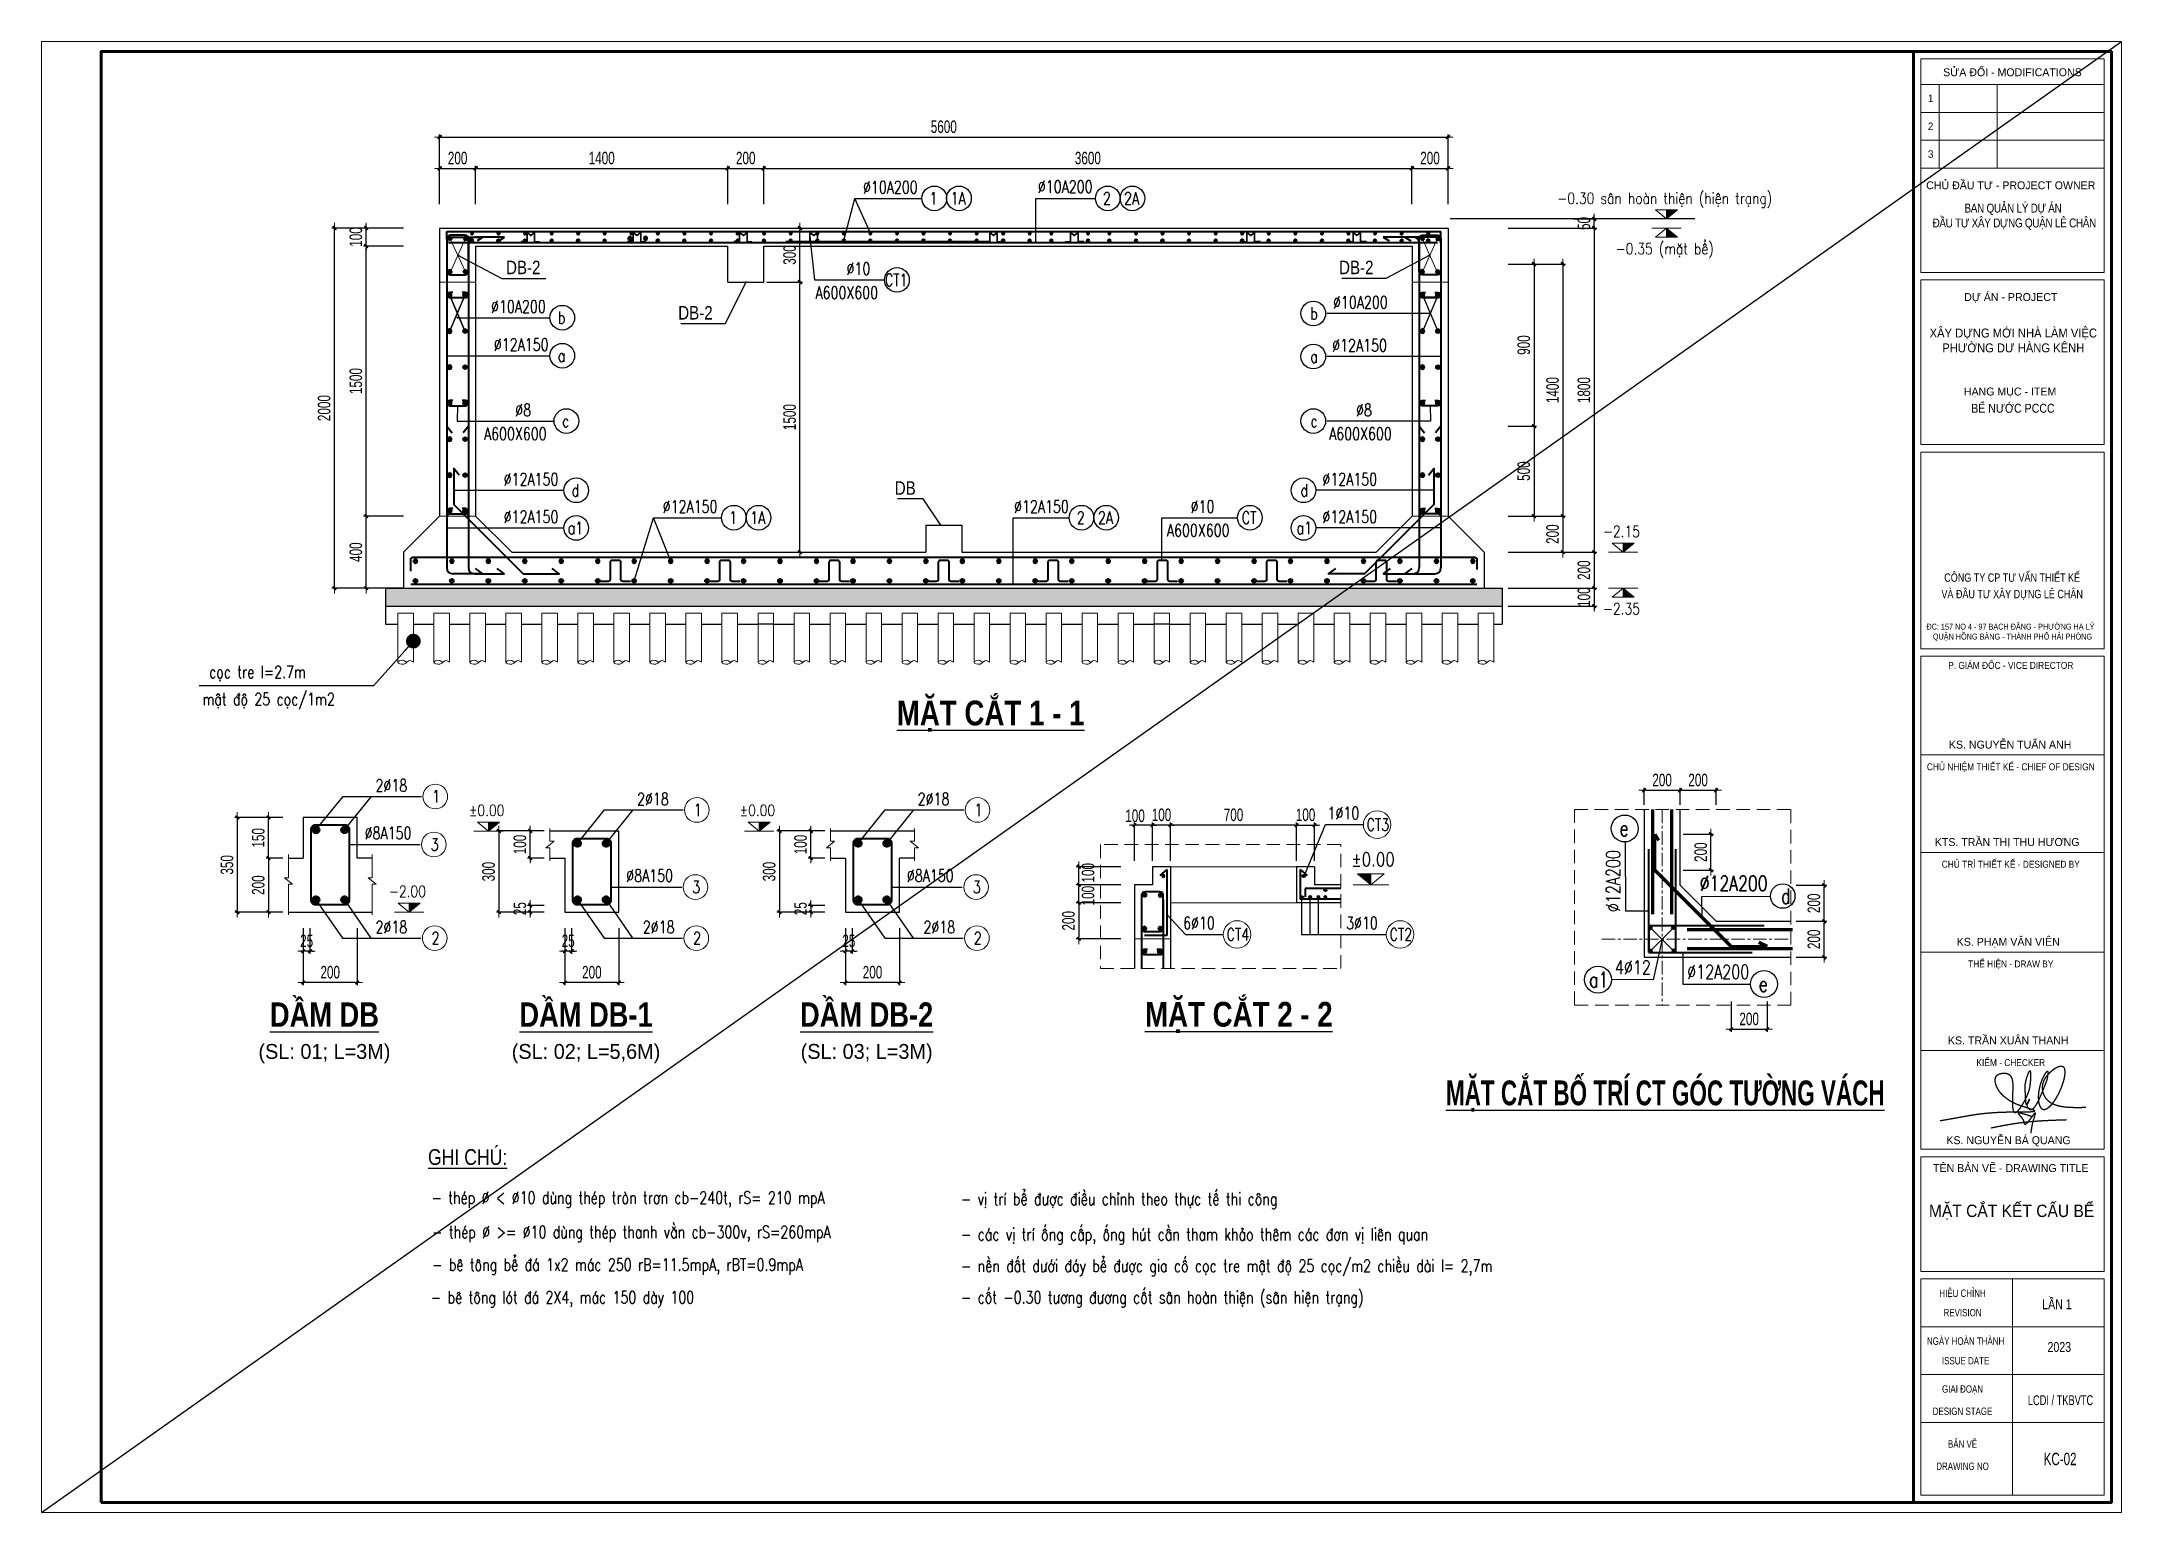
# Model space of a CAD drawing. Header units: millimetres. Extents: x 105214 to 359741, y -482084 to -322745.
# Drawn here: x 267341 to 290441, y -478817 to -462482 of the extents above; entities that cross this region are included whole.
import ezdxf
from ezdxf.enums import TextEntityAlignment as Align

# ---------------------------------------------------------------- set-up
doc = ezdxf.new("R2010")
doc.units = ezdxf.units.MM
doc.header["$LTSCALE"] = 20
doc.header["$MEASUREMENT"] = 0
doc.header["$PDMODE"] = 32
for name, pattern in [('CENTERX2', [4, 2.5, -0.5, 0.5, -0.5]), ('DASHDOT', [1, 0.5, -0.25, 0, -0.25]), ('HIDDEN', [0.375, 0.25, -0.125])]:
    doc.linetypes.add(name, pattern=pattern)
doc.layers.get('Defpoints').update_dxf_attribs({"color": 1})
for name, color, linetype, lineweight in [('06', 6, 'Continuous', 40), ('08. Net Text', 3, 'Continuous', 13), ('EG Net dam2', 6, 'Continuous', 35), ('EG Net dam3', 1, 'Continuous', 70), ('EG Text2', 7, 'Continuous', 18), ('ISO', 153, 'Continuous', 13), ('LC Dim', 8, 'Continuous', 18), ('LC Hatch', 252, 'Continuous', 9), ('LC ISO', 153, 'Continuous', 13), ('LC MANH DUT', 35, 'HIDDEN', 5), ('LC Net dam 1', 30, 'Continuous', 30), ('LC Net dam2', 6, 'Continuous', 40), ('LC Net manh', 16, 'Continuous', 5), ('LC Net thay', 7, 'Continuous', 25), ('LC Net truc', 8, 'DASHDOT', 13), ('LC Text1', 3, 'Continuous', 20), ('LC Text2', 7, 'Continuous', 25), ('Thep', 3, 'Continuous', 40)]:
    doc.layers.add(name, color=color, linetype=linetype, lineweight=lineweight)
doc.layers.add('KCS_Plotter', color=11, linetype='Continuous', plot=False)
doc.layers.add('Khungten_LCDI', color=7, linetype='Continuous')
doc.styles.add('HOATBIF', font='hoatbif.shx', dxfattribs={"width": 0.7})
doc.styles.add('Khungten', font='VHAVAN.TTF', dxfattribs={"width": 0.9, "height": 5000})
doc.styles.add('LC 1', font='VHAVANB.TTF')
doc.styles.add('LC 3', font='vnsimli.shx', dxfattribs={"width": 0.75})
doc.styles.add('LC3', font='VHARIALB.TTF', dxfattribs={"width": 0.8})
doc.styles.add('T1', font='Vnsimli.shx', dxfattribs={"width": 0.8})
doc.styles.add('T2', font='VHARIAL.TTF', dxfattribs={"width": 0.8})
doc.styles.add('Text Khung Ten', font='VHAVAN.TTF')
doc.styles.add('Title', font='VHBLACK.TTF', dxfattribs={"width": 0.8})
doc.styles.add('VNAVANTH', font='VHAVANB.TTF', dxfattribs={"width": 0.6})
doc.dimstyles.new('1-100', dxfattribs={"dimscale": 100, "dimtxt": 2.5, "dimasz": 0.35, "dimexe": 0.5, "dimexo": 0, "dimgap": 0.8, "dimtad": 1, "dimdec": 0, "dimzin": 0, "dimdsep": 46, "dimtxsty": 'HOATBIF', "dimblk1": 'DOT', "dimblk2": 'DOT', "dimsah": 1, "dimcen": -1, "dimdle": 1, "dimclrd": 256, "dimclre": 256, "dimclrt": 4, "dimadec": 3, "dimazin": 2, "dimtfac": 0.333333, "dimtdec": 0, "dimtix": 1, "dimtmove": 2, "dimatfit": 3, "dimldrblk": 'DOT', "dimfxl": 1, "dimtvp": 0.833333, "dimtolj": 1, "dimtzin": 0, "dimarcsym": 0})
doc.dimstyles.new('MONG', dxfattribs={"dimscale": 50, "dimtxt": 2.5, "dimasz": 0.35, "dimexe": 0.5, "dimexo": 0, "dimgap": 0.8, "dimtad": 1, "dimdec": 0, "dimzin": 0, "dimdsep": 46, "dimtxsty": 'HOATBIF', "dimblk1": 'DOT', "dimblk2": 'DOT', "dimsah": 1, "dimcen": -1, "dimdle": 1, "dimclrd": 256, "dimclre": 256, "dimclrt": 4, "dimadec": 3, "dimazin": 2, "dimtfac": 0.333333, "dimtdec": 0, "dimtix": 1, "dimtmove": 2, "dimatfit": 3, "dimldrblk": 'DOT', "dimfxl": 1, "dimtvp": 0.833333, "dimtolj": 1, "dimtzin": 0, "dimarcsym": 0})

msp = doc.modelspace()

# ---------------------------------------------------------------- texts
at = {"layer": 'LC Text1', "color": 3, "style": 'LC 3', "width": 0.75}
for s, height, p in [('cäc tre l=2.7m', 137, (269202.3, -469551.7)), ('mËt ®é 25 cäc/1m2', 137, (269127.8, -469853.3)), ('- thÐp %%C < %%C10 dïng thÐp trßn tr¬n cb-240t, rS= 210 mpA', 137.017, (271673.7, -475390.2)), ('- vÞ trÝ bÓ ®\xadîc ®iÒu chØnh theo thùc tÕ thi c«ng', 137.017, (277552.7, -475403.4)), ('- thÐp %%C >= %%C10 dïng thÐp thanh v»n cb-300v, rS=260mpA', 137.017, (271679.8, -475770.8)), ('- c¸c vÞ trÝ èng cÊp, èng hót cÇn tham kh¶o thªm c¸c ®¬n vÞ liªn quan', 137.017, (277552.7, -475797.2)), ('- bª t«ng bÓ ®¸ 1x2 m¸c 250 rB=11.5mpA, rBT=0.9mpA', 137.017, (271679.5, -476133.5)), ('- nÒn ®Êt d\xadíi ®¸y bÓ ®\xadîc gia cè cäc tre mËt ®é 25 cäc/m2 chiÒu dµi l= 2,7m', 137.017, (277552.7, -476146.8)), ('- cèt -0.30 t\xad¬ng ®\xad¬ng cèt s©n hoµn thiÖn (s©n hiÖn tr¹ng)', 137.017, (277552.7, -476496.3)), ('- bª t«ng lãt ®¸ 2X4, m¸c 150 dµy 100', 137.017, (271665.2, -476496.3))]:
    msp.add_text(s, height=height, dxfattribs=at).set_placement(p)
at = {"layer": 'LC Text2', "linetype": 'ByBlock', "style": 'LC 3', "width": 0.75}
for s, height, p in [('%%C10A200', 137, (276464, -464167.4)), ('%%C10A200', 137, (278406.7, -464161.9)), ('%%C10', 137, (276281.9, -465073)), ('A600X600', 137, (275936.6, -465338.5)), ('%%C10A200', 137, (272333.4, -465492.8)), ('%%C10A200', 137, (281684.9, -465445.9)), ('%%C12A150', 137, (272364.5, -465914.9)), ('%%C12A150', 137, (281675.9, -465923.9)), ('%%C8', 137, (272602.2, -466640.9)), ('%%C8', 137, (281940.5, -466640.9)), ('A600X600', 137, (272255, -466906.3)), ('A600X600', 137, (281641.9, -466906.3)), ('%%C12A150', 137, (272473.5, -467410)), ('%%C12A150', 137, (281566.9, -467410)), ('%%C12A150', 137, (272473.5, -467827.7)), ('%%C12A150', 137, (274240.1, -467713.7)), ('%%C12A150', 137, (278142.9, -467713.7)), ('%%C10', 137, (280103.8, -467713.7)), ('%%C12A150', 137, (281566.9, -467827.7)), ('A600X600', 137, (279840, -467979.1)), ('2%%C18', 137, (271050, -470812.1)), ('2%%C18', 137, (273955.5, -470962.1)), ('2%%C18', 137, (277072.2, -470962.1)), ('1%%C10', 137, (281624.5, -471118.9)), ('%%C8A150', 137, (270929.4, -471340.5)), ('%%C8A150', 137, (273834.9, -471812.5)), ('%%C8A150', 137, (276951.6, -471812.5)), ('%%C12A200', 170.02, (285757.7, -471915.3)), ('2%%C18', 137, (271050, -472385.3)), ('2%%C18', 137, (274019, -472385.3)), ('2%%C18', 137, (277135.7, -472385.3)), ('6%%C10', 137, (280020, -472339.5)), ('3%%C10', 137, (281830.4, -472339.5)), ('4%%C12', 155.3, (284816.2, -472840.8)), ('%%C12A200', 155.3, (285618.6, -472889.9))]:
    msp.add_text(s, height=height, dxfattribs=at).set_placement(p)
for s, p in [('1', (277247.4, -464222.9)), ('1A', (277521.4, -464222.9)), ('2', (279173.8, -464222.9)), ('2A', (279447.8, -464222.9)), ('CT1', (276833.6, -465128.5)), ('b', (281474.3, -465501.3)), ('b', (273116, -465548.2)), ('a', (273116, -465970.4)), ('a', (281474.3, -465979.3)), ('c', (273162, -466696.3)), ('c', (281474.3, -466696.3)), ('d', (273271, -467465.4)), ('d', (281365.3, -467465.4)), ('1', (275021.8, -467769.1)), ('1A', (275295.8, -467769.1)), ('2', (278883.6, -467769.1)), ('2A', (279157.6, -467769.1)), ('CT', (280752.5, -467769.1)), ('a1', (273271, -467883.1)), ('a1', (281365.3, -467883.1))]:
    msp.add_text(s, height=137, dxfattribs=at).set_placement(p, align=Align.MIDDLE_CENTER)
at = {"layer": 'LC Text2', "style": 'T2', "width": 0.8}
for s, p in [('DB-2', (272500.2, -465065)), ('DB-2', (281752.3, -465065)), ('DB-2', (274412.4, -465568.6)), ('DB', (276817.4, -467515.1))]:
    msp.add_text(s, height=150, dxfattribs=at).set_placement(p)
at = {"layer": 'LC Text2', "ltscale": 100, "style": 'LC 3', "width": 0.75}
for s, height, p in [('1', 137, (271722.6, -470865.7)), ('1', 137, (274628.1, -471015.7)), ('1', 137, (277744.8, -471015.7)), ('CT3', 137, (282183.5, -471177.6)), ('e', 170.8, (284917.1, -471221.1)), ('3', 137, (271707, -471399.2)), ('3', 137, (274612.5, -471871.2)), ('3', 137, (277729.3, -471871.2)), ('d', 170.8, (286715.1, -471971.5)), ('2', 137, (271716.3, -472439)), ('2', 137, (274621.8, -472439)), ('2', 137, (277738.6, -472439)), ('CT4', 137, (280628.1, -472398.3)), ('CT2', 137, (282438.5, -472398.3)), ('a1', 170.83, (284636.9, -472900)), ('e', 170.8, (286463.9, -472949.1))]:
    msp.add_text(s, height=height, dxfattribs=at).set_placement(p, align=Align.MIDDLE_CENTER)
at = {"layer": 'LC Text2', "linetype": 'ByBlock', "style": 'LC 3', "width": 0.75}
msp.add_text('%%C12A200', height=155.3, rotation=90, dxfattribs=at).set_placement((284875.8, -472150.3))
at = {"layer": 'LC Text2', "style": 'T2', "width": 0.8}
msp.add_text('%%ughi chó:', height=175, dxfattribs=at).set_placement((272073.1, -474848.7), align=Align.MIDDLE)

# ---------------------------------------------------------------- blocks, each defined once
blk = doc.blocks.new('thep1')
at = {"layer": '06'}
for p, q in [((-38369, -70304), (-38249, -70304)), ((-38351, -70262), (-38267, -70346)), ((-38351, -70346), (-38267, -70262)), ((-38309, -70244), (-38309, -70364))]:
    blk.add_line(p, q, dxfattribs=at)
blk.add_circle((-38309, -70304), 60, dxfattribs=at)
blk = doc.blocks.new('DOT')
at = {"layer": 'LC Dim'}
blk.add_line((-3, 0), (3, 0), dxfattribs=at)
at = {"layer": 'LC Dim', "color": 4}
blk.add_line((-1, -1), (1, 1), dxfattribs=at)
blk.add_lwpolyline([(0.5, 1), (-1, -0.5), (-0.5, -1), (1, 0.5)], close=True, dxfattribs=at)
blk = doc.blocks.new('*D219')
at = {"layer": 'Defpoints', "color": 0, "ltscale": 2, "transparency": 16777216}
for p in [(279680, -471184), (279680, -471581), (279880, -471581)]:
    blk.add_point(p, dxfattribs=at)
at = {"layer": 'LC Dim', "lineweight": -2, "ltscale": 2, "transparency": 16777216}
for p, q in [((279660, -471184), (279641, -471184)), ((279680, -471581), (279680, -471156)), ((279880, -471184), (279680, -471184)), ((279880, -471581), (279880, -471156)), ((279899, -471184), (279919, -471184))]:
    blk.add_line(p, q, dxfattribs=at)
at = {"layer": 'LC Dim', "lineweight": -2, "ltscale": 2, "transparency": 16777216, "xscale": 19.46, "yscale": 19.46, "zscale": 19.46}
blk.add_blockref('DOT', (279680, -471184), dxfattribs=at)
at = {"layer": 'LC Dim', "lineweight": -2, "ltscale": 2, "transparency": 16777216, "xscale": 19.46, "yscale": 19.46, "zscale": 19.46, "rotation": 180}
blk.add_blockref('DOT', (279880, -471184), dxfattribs=at)
at = {"layer": 'LC Dim', "color": 4, "ltscale": 2, "transparency": 16777216, "insert": (279780, -471070), "char_height": 139, "attachment_point": 5, "style": 'HOATBIF'}
blk.add_mtext('\\A1;100', dxfattribs=at)
blk = doc.blocks.new('_Dot')
at = {"color": 0, "linetype": 'ByBlock', "lineweight": -2}
blk.add_line((-0.5, 0), (-1, 0), dxfattribs=at)
at = {"color": 0, "linetype": 'ByBlock', "const_width": 0.5}
blk.add_lwpolyline([(-0.25, 0, 1), (0.25, 0, 1)], format="xyb", close=True, dxfattribs=at)
blk = doc.blocks.new('*D220')
at = {"layer": 'Defpoints', "color": 0, "ltscale": 2, "transparency": 16777216}
for p in [(278861, -471846), (279328, -471846), (279328, -472046)]:
    blk.add_point(p, dxfattribs=at)
at = {"layer": 'LC Dim', "lineweight": -2, "ltscale": 2, "transparency": 16777216}
for p, q in [((279328, -471846), (278833, -471846)), ((278861, -472026), (278861, -471865)), ((279328, -472046), (278833, -472046))]:
    blk.add_line(p, q, dxfattribs=at)
at = {"layer": 'LC Dim', "lineweight": -2, "ltscale": 2, "transparency": 16777216, "xscale": 19.46, "yscale": 19.46, "zscale": 19.46}
for p, rotation in [((278861, -471846), 90), ((278861, -472046), 270)]:
    blk.add_blockref('DOT', p, dxfattribs=dict(at, rotation=rotation))
at = {"layer": 'LC Dim', "color": 4, "ltscale": 2, "transparency": 16777216, "insert": (278964, -471967), "char_height": 139, "attachment_point": 5, "rotation": 90, "style": 'HOATBIF'}
blk.add_mtext('\\A1;100', dxfattribs=at)
blk = doc.blocks.new('Caodo1')
at = {"layer": 'LC Text1'}
blk.add_hatch(color=256, dxfattribs=at).paths.add_polyline_path([(0, 200), (0, 0), (243, 200)])
for p, q in [((324, 0), (-324, 0)), ((0, 0), (0, 200))]:
    blk.add_line(p, q, dxfattribs=at)
blk.add_lwpolyline([(-243, 200), (243, 200), (0, 0), (0, 0)], close=True, dxfattribs=at)
at = {"layer": 'LC Text1', "style": 'T1', "width": 0.8}
blk.add_attdef('%%P0,00', text='', height=250, dxfattribs=at).set_placement((-39, 460), align=Align.MIDDLE_CENTER)
blk = doc.blocks.new('*U209')
at = {"layer": 'Thep'}
for p, xscale, yscale, zscale, rotation in [((25223, 13791), -0.3599999999860302, 0.3600000000558794, 0.36, 270), ((-25223, 13791), 0.3599999999860302, 0.3599999999860302, 0.3599999999860302, 90.00000000000001)]:
    blk.add_blockref('thep1', p, dxfattribs=dict(at, xscale=xscale, yscale=yscale, zscale=zscale, rotation=rotation))
blk = doc.blocks.new('*U210')
at = {"layer": 'LC Net dam 1', "color": 0, "linetype": 'ByBlock', "lineweight": -2, "transparency": 16777216}
for p in [(0, 2400), (0, 2000), (0, 1600), (0, 1200), (0, 800), (0, 400), (0, 0)]:
    blk.add_blockref('*U209', p, dxfattribs=at)
blk = doc.blocks.new('*U211')
at = {"layer": 'Thep'}
for p, xscale, yscale, zscale, rotation in [((25223, 13791), -0.3599999999860302, 0.3600000000558794, 0.36, 270), ((-25223, 13791), 0.3599999999860302, 0.3599999999860302, 0.3599999999860302, 90.00000000000001)]:
    blk.add_blockref('thep1', p, dxfattribs=dict(at, xscale=xscale, yscale=yscale, zscale=zscale, rotation=rotation))
blk = doc.blocks.new('*U212')
at = {"layer": 'LC Net dam 1', "color": 0, "linetype": 'ByBlock', "lineweight": -2, "transparency": 16777216}
for p in [(0, 2400), (0, 2000), (0, 1600), (0, 1200), (0, 800), (0, 400), (0, 0)]:
    blk.add_blockref('*U211', p, dxfattribs=at)
blk = doc.blocks.new('*D217')
at = {"layer": 'Defpoints', "color": 0, "ltscale": 2, "transparency": 16777216}
for p in [(272162, -463890), (271762, -464287), (272162, -464287)]:
    blk.add_point(p, dxfattribs=at)
at = {"layer": 'LC Dim', "lineweight": -2, "ltscale": 2, "transparency": 16777216}
for p, q in [((271762, -464287), (271762, -463862)), ((271782, -463890), (272143, -463890)), ((272162, -464287), (272162, -463862))]:
    blk.add_line(p, q, dxfattribs=at)
at = {"layer": 'LC Dim', "lineweight": -2, "ltscale": 2, "transparency": 16777216, "xscale": 19.46, "yscale": 19.46, "zscale": 19.46, "rotation": 180}
blk.add_blockref('DOT', (271762, -463890), dxfattribs=at)
at = {"layer": 'LC Dim', "lineweight": -2, "ltscale": 2, "transparency": 16777216, "xscale": 19.46, "yscale": 19.46, "zscale": 19.46}
blk.add_blockref('DOT', (272162, -463890), dxfattribs=at)
at = {"layer": 'LC Dim', "color": 4, "ltscale": 2, "transparency": 16777216, "insert": (271962, -463776), "char_height": 139, "attachment_point": 5, "style": 'HOATBIF'}
blk.add_mtext('\\A1;200', dxfattribs=at)
blk = doc.blocks.new('*D218')
at = {"layer": 'Defpoints', "color": 0, "ltscale": 2, "transparency": 16777216}
for p in [(274962, -463890), (272162, -464287), (274962, -464287)]:
    blk.add_point(p, dxfattribs=at)
at = {"layer": 'LC Dim', "lineweight": -2, "ltscale": 2, "transparency": 16777216}
for p, q in [((272162, -464287), (272162, -463862)), ((272182, -463890), (274943, -463890)), ((274962, -464287), (274962, -463862))]:
    blk.add_line(p, q, dxfattribs=at)
at = {"layer": 'LC Dim', "lineweight": -2, "ltscale": 2, "transparency": 16777216, "xscale": 19.46, "yscale": 19.46, "zscale": 19.46, "rotation": 180}
blk.add_blockref('DOT', (272162, -463890), dxfattribs=at)
at = {"layer": 'LC Dim', "lineweight": -2, "ltscale": 2, "transparency": 16777216, "xscale": 19.46, "yscale": 19.46, "zscale": 19.46}
blk.add_blockref('DOT', (274962, -463890), dxfattribs=at)
at = {"layer": 'LC Dim', "color": 4, "ltscale": 2, "transparency": 16777216, "insert": (273562, -463776), "char_height": 139, "attachment_point": 5, "style": 'HOATBIF'}
blk.add_mtext('\\A1;1400', dxfattribs=at)
blk = doc.blocks.new('*D221')
at = {"layer": 'Defpoints', "color": 0, "ltscale": 2, "transparency": 16777216}
for p in [(275362, -463890), (274962, -464287), (275362, -464287)]:
    blk.add_point(p, dxfattribs=at)
at = {"layer": 'LC Dim', "lineweight": -2, "ltscale": 2, "transparency": 16777216}
for p, q in [((274962, -464287), (274962, -463862)), ((274982, -463890), (275343, -463890)), ((275362, -464287), (275362, -463862))]:
    blk.add_line(p, q, dxfattribs=at)
at = {"layer": 'LC Dim', "lineweight": -2, "ltscale": 2, "transparency": 16777216, "xscale": 19.46, "yscale": 19.46, "zscale": 19.46, "rotation": 180}
blk.add_blockref('DOT', (274962, -463890), dxfattribs=at)
at = {"layer": 'LC Dim', "lineweight": -2, "ltscale": 2, "transparency": 16777216, "xscale": 19.46, "yscale": 19.46, "zscale": 19.46}
blk.add_blockref('DOT', (275362, -463890), dxfattribs=at)
at = {"layer": 'LC Dim', "color": 4, "ltscale": 2, "transparency": 16777216, "insert": (275162, -463776), "char_height": 139, "attachment_point": 5, "style": 'HOATBIF'}
blk.add_mtext('\\A1;200', dxfattribs=at)
blk = doc.blocks.new('*D222')
at = {"layer": 'Defpoints', "color": 0, "ltscale": 2, "transparency": 16777216}
for p in [(282562, -463890), (275362, -464287), (282562, -464287)]:
    blk.add_point(p, dxfattribs=at)
at = {"layer": 'LC Dim', "lineweight": -2, "ltscale": 2, "transparency": 16777216}
for p, q in [((275362, -464287), (275362, -463862)), ((275382, -463890), (282543, -463890)), ((282562, -464287), (282562, -463862))]:
    blk.add_line(p, q, dxfattribs=at)
at = {"layer": 'LC Dim', "lineweight": -2, "ltscale": 2, "transparency": 16777216, "xscale": 19.46, "yscale": 19.46, "zscale": 19.46, "rotation": 180}
blk.add_blockref('DOT', (275362, -463890), dxfattribs=at)
at = {"layer": 'LC Dim', "lineweight": -2, "ltscale": 2, "transparency": 16777216, "xscale": 19.46, "yscale": 19.46, "zscale": 19.46}
blk.add_blockref('DOT', (282562, -463890), dxfattribs=at)
at = {"layer": 'LC Dim', "color": 4, "ltscale": 2, "transparency": 16777216, "insert": (278962, -463776), "char_height": 139, "attachment_point": 5, "style": 'HOATBIF'}
blk.add_mtext('\\A1;3600', dxfattribs=at)
blk = doc.blocks.new('*D223')
at = {"layer": 'Defpoints', "color": 0, "ltscale": 2, "transparency": 16777216}
for p in [(282962, -463890), (282562, -464287), (282962, -464287)]:
    blk.add_point(p, dxfattribs=at)
at = {"layer": 'LC Dim', "lineweight": -2, "ltscale": 2, "transparency": 16777216}
for p, q in [((282562, -464287), (282562, -463862)), ((282582, -463890), (282943, -463890)), ((282962, -464287), (282962, -463862))]:
    blk.add_line(p, q, dxfattribs=at)
at = {"layer": 'LC Dim', "lineweight": -2, "ltscale": 2, "transparency": 16777216, "xscale": 19.46, "yscale": 19.46, "zscale": 19.46, "rotation": 180}
blk.add_blockref('DOT', (282562, -463890), dxfattribs=at)
at = {"layer": 'LC Dim', "lineweight": -2, "ltscale": 2, "transparency": 16777216, "xscale": 19.46, "yscale": 19.46, "zscale": 19.46}
blk.add_blockref('DOT', (282962, -463890), dxfattribs=at)
at = {"layer": 'LC Dim', "color": 4, "ltscale": 2, "transparency": 16777216, "insert": (282762, -463776), "char_height": 139, "attachment_point": 5, "style": 'HOATBIF'}
blk.add_mtext('\\A1;200', dxfattribs=at)
blk = doc.blocks.new('*D224')
at = {"layer": 'Defpoints', "color": 0, "ltscale": 2, "transparency": 16777216}
for p in [(282962, -463542), (271762, -464287), (282962, -464287)]:
    blk.add_point(p, dxfattribs=at)
at = {"layer": 'LC Dim', "lineweight": -2, "ltscale": 2, "transparency": 16777216}
for p, q in [((271762, -464287), (271762, -463515)), ((271782, -463542), (282943, -463542)), ((282962, -464287), (282962, -463515))]:
    blk.add_line(p, q, dxfattribs=at)
at = {"layer": 'LC Dim', "lineweight": -2, "ltscale": 2, "transparency": 16777216, "xscale": 19.46, "yscale": 19.46, "zscale": 19.46, "rotation": 180}
blk.add_blockref('DOT', (271762, -463542), dxfattribs=at)
at = {"layer": 'LC Dim', "lineweight": -2, "ltscale": 2, "transparency": 16777216, "xscale": 19.46, "yscale": 19.46, "zscale": 19.46}
blk.add_blockref('DOT', (282962, -463542), dxfattribs=at)
at = {"layer": 'LC Dim', "color": 4, "ltscale": 2, "transparency": 16777216, "insert": (277362, -463428), "char_height": 139, "attachment_point": 5, "style": 'HOATBIF'}
blk.add_mtext('\\A1;5600', dxfattribs=at)
blk = doc.blocks.new('*D225')
at = {"layer": 'Defpoints', "color": 0, "ltscale": 2, "transparency": 16777216}
for p in [(283632, -467752), (283632, -468152), (284238, -468152)]:
    blk.add_point(p, dxfattribs=at)
at = {"layer": 'LC Dim', "lineweight": -2, "ltscale": 2, "transparency": 16777216}
for p, q in [((283632, -467752), (284266, -467752)), ((284238, -467771), (284238, -468133)), ((283632, -468152), (284266, -468152))]:
    blk.add_line(p, q, dxfattribs=at)
at = {"layer": 'LC Dim', "lineweight": -2, "ltscale": 2, "transparency": 16777216, "xscale": 19.46, "yscale": 19.46, "zscale": 19.46}
for p, rotation in [((284238, -467752), 90), ((284238, -468152), 270)]:
    blk.add_blockref('DOT', p, dxfattribs=dict(at, rotation=rotation))
at = {"layer": 'LC Dim', "color": 4, "ltscale": 2, "transparency": 16777216, "insert": (284124, -467952), "char_height": 139, "attachment_point": 5, "rotation": 90, "style": 'HOATBIF'}
blk.add_mtext('\\A1;200', dxfattribs=at)
blk = doc.blocks.new('*D226')
at = {"layer": 'Defpoints', "color": 0, "ltscale": 2, "transparency": 16777216}
for p in [(283632, -464552), (283632, -468152), (284586, -468152)]:
    blk.add_point(p, dxfattribs=at)
at = {"layer": 'LC Dim', "lineweight": -2, "ltscale": 2, "transparency": 16777216}
for p, q in [((283632, -464552), (284614, -464552)), ((284586, -464571), (284586, -468133)), ((283632, -468152), (284614, -468152))]:
    blk.add_line(p, q, dxfattribs=at)
at = {"layer": 'LC Dim', "lineweight": -2, "ltscale": 2, "transparency": 16777216, "xscale": 19.46, "yscale": 19.46, "zscale": 19.46}
for p, rotation in [((284586, -464552), 90), ((284586, -468152), 270)]:
    blk.add_blockref('DOT', p, dxfattribs=dict(at, rotation=rotation))
at = {"layer": 'LC Dim', "color": 4, "ltscale": 2, "transparency": 16777216, "insert": (284472, -466352), "char_height": 139, "attachment_point": 5, "rotation": 90, "style": 'HOATBIF'}
blk.add_mtext('\\A1;1800', dxfattribs=at)
blk = doc.blocks.new('*D227')
at = {"layer": 'Defpoints', "color": 0, "ltscale": 2, "transparency": 16777216}
for p in [(283632, -468552), (283632, -468752), (284586, -468752)]:
    blk.add_point(p, dxfattribs=at)
at = {"layer": 'LC Dim', "lineweight": -2, "ltscale": 2, "transparency": 16777216}
for p, q in [((283632, -468552), (284614, -468552)), ((284586, -468533), (284586, -468513)), ((284586, -468552), (284586, -468752)), ((283632, -468752), (284614, -468752)), ((284586, -468771), (284586, -468791))]:
    blk.add_line(p, q, dxfattribs=at)
at = {"layer": 'LC Dim', "lineweight": -2, "ltscale": 2, "transparency": 16777216, "xscale": 19.46, "yscale": 19.46, "zscale": 19.46}
for p, rotation in [((284586, -468552), 270), ((284586, -468752), 90)]:
    blk.add_blockref('DOT', p, dxfattribs=dict(at, rotation=rotation))
at = {"layer": 'LC Dim', "color": 4, "ltscale": 2, "transparency": 16777216, "insert": (284472, -468652), "char_height": 139, "attachment_point": 5, "rotation": 90, "style": 'HOATBIF'}
blk.add_mtext('\\A1;100', dxfattribs=at)
blk = doc.blocks.new('*D228')
at = {"layer": 'Defpoints', "color": 0, "ltscale": 2, "transparency": 16777216}
for p in [(283632, -468152), (283632, -468552), (284586, -468552)]:
    blk.add_point(p, dxfattribs=at)
at = {"layer": 'LC Dim', "lineweight": -2, "ltscale": 2, "transparency": 16777216}
for p, q in [((283632, -468152), (284614, -468152)), ((284586, -468171), (284586, -468533)), ((283632, -468552), (284614, -468552))]:
    blk.add_line(p, q, dxfattribs=at)
at = {"layer": 'LC Dim', "lineweight": -2, "ltscale": 2, "transparency": 16777216, "xscale": 19.46, "yscale": 19.46, "zscale": 19.46}
for p, rotation in [((284586, -468152), 90), ((284586, -468552), 270)]:
    blk.add_blockref('DOT', p, dxfattribs=dict(at, rotation=rotation))
at = {"layer": 'LC Dim', "color": 4, "ltscale": 2, "transparency": 16777216, "insert": (284472, -468352), "char_height": 139, "attachment_point": 5, "rotation": 90, "style": 'HOATBIF'}
blk.add_mtext('\\A1;200', dxfattribs=at)
blk = doc.blocks.new('*D229')
at = {"layer": 'Defpoints', "color": 0, "ltscale": 2, "transparency": 16777216}
for p in [(283632, -464952), (283632, -467752), (284238, -467752)]:
    blk.add_point(p, dxfattribs=at)
at = {"layer": 'LC Dim', "lineweight": -2, "ltscale": 2, "transparency": 16777216}
for p, q in [((283632, -464952), (284266, -464952)), ((284238, -464971), (284238, -467733)), ((283632, -467752), (284266, -467752))]:
    blk.add_line(p, q, dxfattribs=at)
at = {"layer": 'LC Dim', "lineweight": -2, "ltscale": 2, "transparency": 16777216, "xscale": 19.46, "yscale": 19.46, "zscale": 19.46}
for p, rotation in [((284238, -464952), 90), ((284238, -467752), 270)]:
    blk.add_blockref('DOT', p, dxfattribs=dict(at, rotation=rotation))
at = {"layer": 'LC Dim', "color": 4, "ltscale": 2, "transparency": 16777216, "insert": (284124, -466352), "char_height": 139, "attachment_point": 5, "rotation": 90, "style": 'HOATBIF'}
blk.add_mtext('\\A1;1400', dxfattribs=at)
blk = doc.blocks.new('TIEUDE1')
at = {"layer": 'LC Text2', "color": 7, "style": 'LC 1'}
blk.add_attdef('TIªU§Ò', text='', height=5, dxfattribs=at).set_placement((0, 0), align=Align.BOTTOM_CENTER)
blk.add_attdef('TL', text='', height=3, dxfattribs=at).set_placement((0, -2), align=Align.TOP_CENTER)
blk = doc.blocks.new('*D230')
at = {"layer": 'Defpoints', "color": 0, "ltscale": 2, "transparency": 16777216}
for p in [(273153, -472330), (273753, -472330), (273153, -472932)]:
    blk.add_point(p, dxfattribs=at)
at = {"layer": 'LC Dim', "lineweight": -2, "ltscale": 2, "transparency": 16777216}
for p, q in [((273153, -472330), (273153, -472960)), ((273753, -472330), (273753, -472960)), ((273734, -472932), (273172, -472932))]:
    blk.add_line(p, q, dxfattribs=at)
at = {"layer": 'LC Dim', "lineweight": -2, "ltscale": 2, "transparency": 16777216, "xscale": 19.46, "yscale": 19.46, "zscale": 19.46, "rotation": 180}
blk.add_blockref('DOT', (273153, -472932), dxfattribs=at)
at = {"layer": 'LC Dim', "lineweight": -2, "ltscale": 2, "transparency": 16777216, "xscale": 19.46, "yscale": 19.46, "zscale": 19.46}
blk.add_blockref('DOT', (273753, -472932), dxfattribs=at)
at = {"layer": 'LC Dim', "color": 4, "ltscale": 2, "transparency": 16777216, "insert": (273453, -472818), "char_height": 139, "attachment_point": 5, "style": 'HOATBIF'}
blk.add_mtext('\\A1;200', dxfattribs=at)
blk = doc.blocks.new('*D231')
at = {"layer": 'Defpoints', "color": 0, "ltscale": 2, "transparency": 16777216}
for p in [(273153, -472330), (273228, -472330), (273153, -472584)]:
    blk.add_point(p, dxfattribs=at)
at = {"layer": 'LC Dim', "lineweight": -2, "ltscale": 2, "transparency": 16777216}
for p, q in [((273153, -472330), (273153, -472612)), ((273228, -472330), (273228, -472612)), ((273134, -472584), (273114, -472584)), ((273228, -472584), (273153, -472584)), ((273247, -472584), (273267, -472584))]:
    blk.add_line(p, q, dxfattribs=at)
at = {"layer": 'LC Dim', "lineweight": -2, "ltscale": 2, "transparency": 16777216, "xscale": 19.46, "yscale": 19.46, "zscale": 19.46}
blk.add_blockref('DOT', (273153, -472584), dxfattribs=at)
at = {"layer": 'LC Dim', "lineweight": -2, "ltscale": 2, "transparency": 16777216, "xscale": 19.46, "yscale": 19.46, "zscale": 19.46, "rotation": 180}
blk.add_blockref('DOT', (273228, -472584), dxfattribs=at)
at = {"layer": 'LC Dim', "color": 4, "ltscale": 2, "transparency": 16777216, "insert": (273190, -472470), "char_height": 139, "attachment_point": 5, "style": 'HOATBIF'}
blk.add_mtext('\\A1;25', dxfattribs=at)
blk = doc.blocks.new('*D232')
at = {"layer": 'Defpoints', "color": 0, "ltscale": 2, "transparency": 16777216}
for p in [(272768, -471249), (272925, -471249), (272925, -471549)]:
    blk.add_point(p, dxfattribs=at)
at = {"layer": 'LC Dim', "lineweight": -2, "ltscale": 2, "transparency": 16777216}
for p, q in [((272768, -471230), (272768, -471211)), ((272925, -471249), (272740, -471249)), ((272768, -471549), (272768, -471249)), ((272925, -471549), (272740, -471549)), ((272768, -471569), (272768, -471588))]:
    blk.add_line(p, q, dxfattribs=at)
at = {"layer": 'LC Dim', "lineweight": -2, "ltscale": 2, "transparency": 16777216, "xscale": 19.46, "yscale": 19.46, "zscale": 19.46}
for p, rotation in [((272768, -471249), 270), ((272768, -471549), 90)]:
    blk.add_blockref('DOT', p, dxfattribs=dict(at, rotation=rotation))
at = {"layer": 'LC Dim', "color": 4, "ltscale": 2, "transparency": 16777216, "insert": (272654, -471399), "char_height": 139, "attachment_point": 5, "rotation": 90, "style": 'HOATBIF'}
blk.add_mtext('\\A1;100', dxfattribs=at)
blk = doc.blocks.new('*D233')
at = {"layer": 'Defpoints', "color": 0, "ltscale": 2, "transparency": 16777216}
for p in [(272925, -471249), (272420, -472150), (272925, -472150)]:
    blk.add_point(p, dxfattribs=at)
at = {"layer": 'LC Dim', "lineweight": -2, "ltscale": 2, "transparency": 16777216}
for p, q in [((272925, -471249), (272393, -471249)), ((272420, -471269), (272420, -472130)), ((272925, -472150), (272393, -472150))]:
    blk.add_line(p, q, dxfattribs=at)
at = {"layer": 'LC Dim', "lineweight": -2, "ltscale": 2, "transparency": 16777216, "xscale": 19.46, "yscale": 19.46, "zscale": 19.46}
for p, rotation in [((272420, -471249), 90), ((272420, -472150), 270)]:
    blk.add_blockref('DOT', p, dxfattribs=dict(at, rotation=rotation))
at = {"layer": 'LC Dim', "color": 4, "ltscale": 2, "transparency": 16777216, "insert": (272306, -471700), "char_height": 139, "attachment_point": 5, "rotation": 90, "style": 'HOATBIF'}
blk.add_mtext('\\A1;300', dxfattribs=at)
blk = doc.blocks.new('*D234')
at = {"layer": 'Defpoints', "color": 0, "ltscale": 2, "transparency": 16777216}
for p in [(272768, -472150), (272925, -472075), (272925, -472150)]:
    blk.add_point(p, dxfattribs=at)
at = {"layer": 'LC Dim', "lineweight": -2, "ltscale": 2, "transparency": 16777216}
for p, q in [((272925, -472075), (272740, -472075)), ((272925, -472150), (272740, -472150)), ((272768, -472055), (272768, -472036)), ((272768, -472075), (272768, -472150)), ((272768, -472169), (272768, -472189))]:
    blk.add_line(p, q, dxfattribs=at)
at = {"layer": 'LC Dim', "lineweight": -2, "ltscale": 2, "transparency": 16777216, "xscale": 19.46, "yscale": 19.46, "zscale": 19.46}
for p, rotation in [((272768, -472075), 270), ((272768, -472150), 90)]:
    blk.add_blockref('DOT', p, dxfattribs=dict(at, rotation=rotation))
at = {"layer": 'LC Dim', "color": 4, "ltscale": 2, "transparency": 16777216, "insert": (272654, -472112), "char_height": 139, "attachment_point": 5, "rotation": 90, "style": 'HOATBIF'}
blk.add_mtext('\\A1;25', dxfattribs=at)
blk = doc.blocks.new('*D235')
at = {"layer": 'Defpoints', "color": 0, "ltscale": 2, "transparency": 16777216}
for p in [(279880, -471184), (279880, -471581), (281280, -471581)]:
    blk.add_point(p, dxfattribs=at)
at = {"layer": 'LC Dim', "lineweight": -2, "ltscale": 2, "transparency": 16777216}
for p, q in [((279880, -471581), (279880, -471156)), ((281260, -471184), (279899, -471184)), ((281280, -471581), (281280, -471156))]:
    blk.add_line(p, q, dxfattribs=at)
at = {"layer": 'LC Dim', "lineweight": -2, "ltscale": 2, "transparency": 16777216, "xscale": 19.46, "yscale": 19.46, "zscale": 19.46, "rotation": 180}
blk.add_blockref('DOT', (279880, -471184), dxfattribs=at)
at = {"layer": 'LC Dim', "lineweight": -2, "ltscale": 2, "transparency": 16777216, "xscale": 19.46, "yscale": 19.46, "zscale": 19.46}
blk.add_blockref('DOT', (281280, -471184), dxfattribs=at)
at = {"layer": 'LC Dim', "color": 4, "ltscale": 2, "transparency": 16777216, "insert": (280580, -471070), "char_height": 139, "attachment_point": 5, "style": 'HOATBIF'}
blk.add_mtext('\\A1;700', dxfattribs=at)
blk = doc.blocks.new('*D236')
at = {"layer": 'Defpoints', "color": 0, "ltscale": 2, "transparency": 16777216}
for p in [(281480, -471184), (281280, -471581), (281480, -471581)]:
    blk.add_point(p, dxfattribs=at)
at = {"layer": 'LC Dim', "lineweight": -2, "ltscale": 2, "transparency": 16777216}
for p, q in [((281260, -471184), (281241, -471184)), ((281280, -471581), (281280, -471156)), ((281280, -471184), (281480, -471184)), ((281480, -471581), (281480, -471156)), ((281499, -471184), (281519, -471184))]:
    blk.add_line(p, q, dxfattribs=at)
at = {"layer": 'LC Dim', "lineweight": -2, "ltscale": 2, "transparency": 16777216, "xscale": 19.46, "yscale": 19.46, "zscale": 19.46}
blk.add_blockref('DOT', (281280, -471184), dxfattribs=at)
at = {"layer": 'LC Dim', "lineweight": -2, "ltscale": 2, "transparency": 16777216, "xscale": 19.46, "yscale": 19.46, "zscale": 19.46, "rotation": 180}
blk.add_blockref('DOT', (281480, -471184), dxfattribs=at)
at = {"layer": 'LC Dim', "color": 4, "ltscale": 2, "transparency": 16777216, "insert": (281380, -471070), "char_height": 139, "attachment_point": 5, "style": 'HOATBIF'}
blk.add_mtext('\\A1;100', dxfattribs=at)
blk = doc.blocks.new('*D237')
at = {"layer": 'Defpoints', "color": 0, "ltscale": 2, "transparency": 16777216}
for p in [(278861, -471646), (279328, -471646), (279328, -471846)]:
    blk.add_point(p, dxfattribs=at)
at = {"layer": 'LC Dim', "lineweight": -2, "ltscale": 2, "transparency": 16777216}
for p, q in [((279328, -471646), (278833, -471646)), ((278861, -471826), (278861, -471665)), ((279328, -471846), (278833, -471846))]:
    blk.add_line(p, q, dxfattribs=at)
at = {"layer": 'LC Dim', "lineweight": -2, "ltscale": 2, "transparency": 16777216, "xscale": 19.46, "yscale": 19.46, "zscale": 19.46}
for p, rotation in [((278861, -471646), 90), ((278861, -471846), 270)]:
    blk.add_blockref('DOT', p, dxfattribs=dict(at, rotation=rotation))
at = {"layer": 'LC Dim', "color": 4, "ltscale": 2, "transparency": 16777216, "insert": (278964, -471713), "char_height": 139, "attachment_point": 5, "rotation": 90, "style": 'HOATBIF'}
blk.add_mtext('\\A1;100', dxfattribs=at)
blk = doc.blocks.new('*D238')
at = {"layer": 'Defpoints', "color": 0, "ltscale": 2, "transparency": 16777216}
for p in [(279480, -471184), (279480, -471581), (279680, -471581)]:
    blk.add_point(p, dxfattribs=at)
at = {"layer": 'LC Dim', "lineweight": -2, "ltscale": 2, "transparency": 16777216}
for p, q in [((279460, -471184), (279441, -471184)), ((279480, -471581), (279480, -471156)), ((279680, -471184), (279480, -471184)), ((279680, -471581), (279680, -471156)), ((279699, -471184), (279719, -471184))]:
    blk.add_line(p, q, dxfattribs=at)
at = {"layer": 'LC Dim', "lineweight": -2, "ltscale": 2, "transparency": 16777216, "xscale": 19.46, "yscale": 19.46, "zscale": 19.46}
blk.add_blockref('DOT', (279480, -471184), dxfattribs=at)
at = {"layer": 'LC Dim', "lineweight": -2, "ltscale": 2, "transparency": 16777216, "xscale": 19.46, "yscale": 19.46, "zscale": 19.46, "rotation": 180}
blk.add_blockref('DOT', (279680, -471184), dxfattribs=at)
at = {"layer": 'LC Dim', "color": 4, "ltscale": 2, "transparency": 16777216, "insert": (279486, -471081), "char_height": 139, "attachment_point": 5, "style": 'HOATBIF'}
blk.add_mtext('\\A1;100', dxfattribs=at)
blk = doc.blocks.new('*D239')
at = {"layer": 'Defpoints', "color": 0, "ltscale": 2, "transparency": 16777216}
for p in [(275398, -465152), (275764, -465152), (275398, -468152)]:
    blk.add_point(p, dxfattribs=at)
at = {"layer": 'LC Dim', "lineweight": -2, "ltscale": 2, "transparency": 16777216}
for p, q in [((275398, -465152), (275792, -465152)), ((275764, -468133), (275764, -465171)), ((275398, -468152), (275792, -468152))]:
    blk.add_line(p, q, dxfattribs=at)
at = {"layer": 'LC Dim', "lineweight": -2, "ltscale": 2, "transparency": 16777216, "xscale": 19.46, "yscale": 19.46, "zscale": 19.46}
for p, rotation in [((275764, -465152), 90), ((275764, -468152), 270)]:
    blk.add_blockref('DOT', p, dxfattribs=dict(at, rotation=rotation))
at = {"layer": 'LC Dim', "color": 4, "ltscale": 2, "transparency": 16777216, "insert": (275650, -466652), "char_height": 139, "attachment_point": 5, "rotation": 90, "style": 'HOATBIF'}
blk.add_mtext('\\A1;1500', dxfattribs=at)
blk = doc.blocks.new('*D240')
at = {"layer": 'Defpoints', "color": 0, "ltscale": 2, "transparency": 16777216}
for p in [(275398, -464552), (275764, -464552), (275398, -465152)]:
    blk.add_point(p, dxfattribs=at)
at = {"layer": 'LC Dim', "lineweight": -2, "ltscale": 2, "transparency": 16777216}
for p, q in [((275398, -464552), (275792, -464552)), ((275764, -465133), (275764, -464571)), ((275398, -465152), (275792, -465152))]:
    blk.add_line(p, q, dxfattribs=at)
at = {"layer": 'LC Dim', "lineweight": -2, "ltscale": 2, "transparency": 16777216, "xscale": 19.46, "yscale": 19.46, "zscale": 19.46}
for p, rotation in [((275764, -464552), 90), ((275764, -465152), 270)]:
    blk.add_blockref('DOT', p, dxfattribs=dict(at, rotation=rotation))
at = {"layer": 'LC Dim', "color": 4, "ltscale": 2, "transparency": 16777216, "insert": (275650, -464852), "char_height": 139, "attachment_point": 5, "rotation": 90, "style": 'HOATBIF'}
blk.add_mtext('\\A1;300', dxfattribs=at)
blk = doc.blocks.new('*D241')
at = {"layer": 'Defpoints', "color": 0, "ltscale": 2, "transparency": 16777216}
for p in [(270247, -472330), (270847, -472330), (270247, -472932)]:
    blk.add_point(p, dxfattribs=at)
at = {"layer": 'LC Dim', "lineweight": -2, "ltscale": 2, "transparency": 16777216}
for p, q in [((270247, -472330), (270247, -472960)), ((270847, -472330), (270847, -472960)), ((270828, -472932), (270267, -472932))]:
    blk.add_line(p, q, dxfattribs=at)
at = {"layer": 'LC Dim', "lineweight": -2, "ltscale": 2, "transparency": 16777216, "xscale": 19.46, "yscale": 19.46, "zscale": 19.46, "rotation": 180}
blk.add_blockref('DOT', (270247, -472932), dxfattribs=at)
at = {"layer": 'LC Dim', "lineweight": -2, "ltscale": 2, "transparency": 16777216, "xscale": 19.46, "yscale": 19.46, "zscale": 19.46}
blk.add_blockref('DOT', (270847, -472932), dxfattribs=at)
at = {"layer": 'LC Dim', "color": 4, "ltscale": 2, "transparency": 16777216, "insert": (270547, -472818), "char_height": 139, "attachment_point": 5, "style": 'HOATBIF'}
blk.add_mtext('\\A1;200', dxfattribs=at)
blk = doc.blocks.new('*D242')
at = {"layer": 'Defpoints', "color": 0, "ltscale": 2, "transparency": 16777216}
for p in [(270247, -472330), (270322, -472330), (270247, -472584)]:
    blk.add_point(p, dxfattribs=at)
at = {"layer": 'LC Dim', "lineweight": -2, "ltscale": 2, "transparency": 16777216}
for p, q in [((270247, -472330), (270247, -472612)), ((270322, -472330), (270322, -472612)), ((270228, -472584), (270209, -472584)), ((270322, -472584), (270247, -472584)), ((270342, -472584), (270361, -472584))]:
    blk.add_line(p, q, dxfattribs=at)
at = {"layer": 'LC Dim', "lineweight": -2, "ltscale": 2, "transparency": 16777216, "xscale": 19.46, "yscale": 19.46, "zscale": 19.46}
blk.add_blockref('DOT', (270247, -472584), dxfattribs=at)
at = {"layer": 'LC Dim', "lineweight": -2, "ltscale": 2, "transparency": 16777216, "xscale": 19.46, "yscale": 19.46, "zscale": 19.46, "rotation": 180}
blk.add_blockref('DOT', (270322, -472584), dxfattribs=at)
at = {"layer": 'LC Dim', "color": 4, "ltscale": 2, "transparency": 16777216, "insert": (270285, -472470), "char_height": 139, "attachment_point": 5, "style": 'HOATBIF'}
blk.add_mtext('\\A1;25', dxfattribs=at)
blk = doc.blocks.new('*D243')
at = {"layer": 'Defpoints', "color": 0, "ltscale": 2, "transparency": 16777216}
for p in [(270020, -471550), (269862, -472150), (270020, -472150)]:
    blk.add_point(p, dxfattribs=at)
at = {"layer": 'LC Dim', "lineweight": -2, "ltscale": 2, "transparency": 16777216}
for p, q in [((270020, -471550), (269835, -471550)), ((269862, -471569), (269862, -472130)), ((270020, -472150), (269835, -472150))]:
    blk.add_line(p, q, dxfattribs=at)
at = {"layer": 'LC Dim', "lineweight": -2, "ltscale": 2, "transparency": 16777216, "xscale": 19.46, "yscale": 19.46, "zscale": 19.46}
for p, rotation in [((269862, -471550), 90), ((269862, -472150), 270)]:
    blk.add_blockref('DOT', p, dxfattribs=dict(at, rotation=rotation))
at = {"layer": 'LC Dim', "color": 4, "ltscale": 2, "transparency": 16777216, "insert": (269748, -471850), "char_height": 139, "attachment_point": 5, "rotation": 90, "style": 'HOATBIF'}
blk.add_mtext('\\A1;200', dxfattribs=at)
blk = doc.blocks.new('*D244')
at = {"layer": 'Defpoints', "color": 0, "ltscale": 2, "transparency": 16777216}
for p in [(270020, -471099), (269515, -472150), (270020, -472150)]:
    blk.add_point(p, dxfattribs=at)
at = {"layer": 'LC Dim', "lineweight": -2, "ltscale": 2, "transparency": 16777216}
for p, q in [((270020, -471099), (269487, -471099)), ((269515, -471119), (269515, -472130)), ((270020, -472150), (269487, -472150))]:
    blk.add_line(p, q, dxfattribs=at)
at = {"layer": 'LC Dim', "lineweight": -2, "ltscale": 2, "transparency": 16777216, "xscale": 19.46, "yscale": 19.46, "zscale": 19.46}
for p, rotation in [((269515, -471099), 90), ((269515, -472150), 270)]:
    blk.add_blockref('DOT', p, dxfattribs=dict(at, rotation=rotation))
at = {"layer": 'LC Dim', "color": 4, "ltscale": 2, "transparency": 16777216, "insert": (269401, -471625), "char_height": 139, "attachment_point": 5, "rotation": 90, "style": 'HOATBIF'}
blk.add_mtext('\\A1;350', dxfattribs=at)
blk = doc.blocks.new('*D245')
at = {"layer": 'Defpoints', "color": 0, "ltscale": 2, "transparency": 16777216}
for p in [(269862, -471099), (269927, -471099), (269927, -471550)]:
    blk.add_point(p, dxfattribs=at)
at = {"layer": 'LC Dim', "lineweight": -2, "ltscale": 2, "transparency": 16777216}
for p, q in [((269927, -471099), (269835, -471099)), ((269862, -471530), (269862, -471119)), ((269927, -471550), (269835, -471550))]:
    blk.add_line(p, q, dxfattribs=at)
at = {"layer": 'LC Dim', "lineweight": -2, "ltscale": 2, "transparency": 16777216, "xscale": 19.46, "yscale": 19.46, "zscale": 19.46}
for p, rotation in [((269862, -471099), 90), ((269862, -471550), 270)]:
    blk.add_blockref('DOT', p, dxfattribs=dict(at, rotation=rotation))
at = {"layer": 'LC Dim', "color": 4, "ltscale": 2, "transparency": 16777216, "insert": (269748, -471325), "char_height": 139, "attachment_point": 5, "rotation": 90, "style": 'HOATBIF'}
blk.add_mtext('\\A1;150', dxfattribs=at)
blk = doc.blocks.new('*U213')
at = {"layer": 'LC Net dam2', "ltscale": 2}
blk.add_lwpolyline([(167, -116), (79, -116, -0.414214), (60, -97), (60, 97, 0.414214), (42, 116), (-42, 116, 0.414214), (-60, 97), (-60, -97, -0.414214), (-79, -116), (-167, -116)], format="xyb", dxfattribs=at)
blk = doc.blocks.new('*U214')
at = {"layer": 'LC Net thay', "color": 0, "linetype": 'ByBlock', "lineweight": -2, "transparency": 16777216}
for p in [(0, 0), (1215, 0), (2430, 0), (3645, 0), (4860, 0), (6075, 0), (7290, 0), (8505, 0)]:
    blk.add_blockref('*U213', p, dxfattribs=at)
blk = doc.blocks.new('*U215')
at = {"layer": 'Thep', "xscale": -0.3599999999860302, "yscale": 0.3600000000558794, "zscale": 0.36, "rotation": 180}
blk.add_blockref('thep1', (13791, -25200), dxfattribs=at)
at = {"layer": 'Thep', "xscale": 0.3599999999860302, "yscale": 0.3599999999860302, "zscale": 0.3599999999860302}
blk.add_blockref('thep1', (13791, 25200), dxfattribs=at)
blk = doc.blocks.new('*U216')
at = {"layer": 'LC Net thay', "color": 0, "linetype": 'ByBlock', "lineweight": -2, "transparency": 16777216}
for p in [(0, 0), (405, 0), (810, 0), (1215, 0), (1620, 0), (2025, 0), (2430, 0), (2835, 0), (3240, 0), (3645, 0), (4050, 0), (4455, 0), (4860, 0), (5265, 0), (5670, 0), (6075, 0), (6480, 0), (6885, 0), (7290, 0), (7695, 0), (8100, 0), (8505, 0), (8910, 0), (9315, 0), (9720, 0), (10125, 0), (10530, 0), (10935, 0), (11340, 0), (11745, 0)]:
    blk.add_blockref('*U215', p, dxfattribs=at)
blk = doc.blocks.new('*U207')
at = {"layer": 'ISO', "linetype": 'ByBlock', "ltscale": 100}
for p, q in [((-83, 287), (-83, -260)), ((-83, 287), (89, 287)), ((89, 287), (89, -260))]:
    blk.add_line(p, q, dxfattribs=at)
blk.add_spline([(89, -260), (53, -240), (-17, -280), (-83, -260), (-31, -237), (13, -265)], degree=3, dxfattribs=at)
blk = doc.blocks.new('*U208')
at = {"layer": 'LC Dim', "color": 0, "linetype": 'ByBlock', "lineweight": -2, "transparency": 16777216}
for p in [(0, 0), (400, 0), (800, 0), (1200, 0), (1600, 0), (2000, 0), (2400, 0), (2800, 0), (3200, 0), (3600, 0), (4000, 0), (4400, 0), (4800, 0), (5200, 0), (5600, 0), (6000, 0), (6400, 0), (6800, 0), (7200, 0), (7600, 0), (8000, 0), (8400, 0), (8800, 0), (9200, 0), (9600, 0), (10000, 0), (10400, 0), (10800, 0), (11200, 0), (11600, 0), (12000, 0)]:
    blk.add_blockref('*U207', p, dxfattribs=at)
blk = doc.blocks.new('*D251')
at = {"layer": 'Defpoints', "color": 0, "ltscale": 2, "transparency": 16777216}
for p in [(283632, -466752), (283632, -467752), (283918, -467752)]:
    blk.add_point(p, dxfattribs=at)
at = {"layer": 'LC Dim', "lineweight": -2, "ltscale": 2, "transparency": 16777216}
for p, q in [((283632, -466752), (283946, -466752)), ((283918, -466771), (283918, -467733)), ((283632, -467752), (283946, -467752))]:
    blk.add_line(p, q, dxfattribs=at)
at = {"layer": 'LC Dim', "lineweight": -2, "ltscale": 2, "transparency": 16777216, "xscale": 19.46, "yscale": 19.46, "zscale": 19.46}
for p, rotation in [((283918, -466752), 90), ((283918, -467752), 270)]:
    blk.add_blockref('DOT', p, dxfattribs=dict(at, rotation=rotation))
at = {"layer": 'LC Dim', "color": 4, "ltscale": 2, "transparency": 16777216, "insert": (283804, -467252), "char_height": 139, "attachment_point": 5, "rotation": 90, "style": 'HOATBIF'}
blk.add_mtext('\\A1;500', dxfattribs=at)
blk = doc.blocks.new('*D252')
at = {"layer": 'Defpoints', "color": 0, "ltscale": 0.001, "transparency": 16777216}
for p in [(279328, -472046), (278861, -472446), (279328, -472446)]:
    blk.add_point(p, dxfattribs=at)
at = {"layer": 'LC Dim', "lineweight": -2, "ltscale": 0.001, "transparency": 16777216}
for p, q in [((279328, -472046), (278833, -472046)), ((278861, -472065), (278861, -472426)), ((279328, -472446), (278833, -472446))]:
    blk.add_line(p, q, dxfattribs=at)
at = {"layer": 'LC Dim', "lineweight": -2, "ltscale": 0.001, "transparency": 16777216, "xscale": 19.46, "yscale": 19.46, "zscale": 19.46}
for p, rotation in [((278861, -472046), 90), ((278861, -472446), 270)]:
    blk.add_blockref('DOT', p, dxfattribs=dict(at, rotation=rotation))
at = {"layer": 'LC Dim', "color": 4, "ltscale": 0.001, "transparency": 16777216, "insert": (278747, -472246), "char_height": 139, "attachment_point": 5, "rotation": 90, "style": 'HOATBIF'}
blk.add_mtext('\\A1;200', dxfattribs=at)
blk = doc.blocks.new('*D253')
at = {"layer": 'Defpoints', "color": 0, "ltscale": 2, "transparency": 16777216}
for p in [(270946, -464752), (271362, -464752), (271362, -467752)]:
    blk.add_point(p, dxfattribs=at)
at = {"layer": 'LC Dim', "lineweight": -2, "ltscale": 2, "transparency": 16777216}
for p, q in [((271362, -464752), (270918, -464752)), ((270946, -467733), (270946, -464771)), ((271362, -467752), (270918, -467752))]:
    blk.add_line(p, q, dxfattribs=at)
at = {"layer": 'LC Dim', "lineweight": -2, "ltscale": 2, "transparency": 16777216, "xscale": 19.46, "yscale": 19.46, "zscale": 19.46}
for p, rotation in [((270946, -464752), 90), ((270946, -467752), 270)]:
    blk.add_blockref('DOT', p, dxfattribs=dict(at, rotation=rotation))
at = {"layer": 'LC Dim', "color": 4, "ltscale": 2, "transparency": 16777216, "insert": (270832, -466252), "char_height": 139, "attachment_point": 5, "rotation": 90, "style": 'HOATBIF'}
blk.add_mtext('\\A1;1500', dxfattribs=at)
blk = doc.blocks.new('*D254')
at = {"layer": 'Defpoints', "color": 0, "ltscale": 2, "transparency": 16777216}
for p in [(270594, -464552), (271252, -464552), (271252, -468552)]:
    blk.add_point(p, dxfattribs=at)
at = {"layer": 'LC Dim', "lineweight": -2, "ltscale": 2, "transparency": 16777216}
for p, q in [((271252, -464552), (270566, -464552)), ((270594, -468533), (270594, -464571)), ((271252, -468552), (270566, -468552))]:
    blk.add_line(p, q, dxfattribs=at)
at = {"layer": 'LC Dim', "lineweight": -2, "ltscale": 2, "transparency": 16777216, "xscale": 19.46, "yscale": 19.46, "zscale": 19.46}
for p, rotation in [((270594, -464552), 90), ((270594, -468552), 270)]:
    blk.add_blockref('DOT', p, dxfattribs=dict(at, rotation=rotation))
at = {"layer": 'LC Dim', "color": 4, "ltscale": 2, "transparency": 16777216, "insert": (270480, -466552), "char_height": 139, "attachment_point": 5, "rotation": 90, "style": 'HOATBIF'}
blk.add_mtext('\\A1;2000', dxfattribs=at)
blk = doc.blocks.new('*D246')
at = {"layer": 'Defpoints', "color": 0, "ltscale": 2, "transparency": 16777216}
for p in [(276270, -472330), (276870, -472330), (276270, -472932)]:
    blk.add_point(p, dxfattribs=at)
at = {"layer": 'LC Dim', "lineweight": -2, "ltscale": 2, "transparency": 16777216}
for p, q in [((276270, -472330), (276270, -472960)), ((276870, -472330), (276870, -472960)), ((276850, -472932), (276289, -472932))]:
    blk.add_line(p, q, dxfattribs=at)
at = {"layer": 'LC Dim', "lineweight": -2, "ltscale": 2, "transparency": 16777216, "xscale": 19.46, "yscale": 19.46, "zscale": 19.46, "rotation": 180}
blk.add_blockref('DOT', (276270, -472932), dxfattribs=at)
at = {"layer": 'LC Dim', "lineweight": -2, "ltscale": 2, "transparency": 16777216, "xscale": 19.46, "yscale": 19.46, "zscale": 19.46}
blk.add_blockref('DOT', (276870, -472932), dxfattribs=at)
at = {"layer": 'LC Dim', "color": 4, "ltscale": 2, "transparency": 16777216, "insert": (276570, -472818), "char_height": 139, "attachment_point": 5, "style": 'HOATBIF'}
blk.add_mtext('\\A1;200', dxfattribs=at)
blk = doc.blocks.new('*D247')
at = {"layer": 'Defpoints', "color": 0, "ltscale": 2, "transparency": 16777216}
for p in [(276270, -472330), (276345, -472330), (276270, -472584)]:
    blk.add_point(p, dxfattribs=at)
at = {"layer": 'LC Dim', "lineweight": -2, "ltscale": 2, "transparency": 16777216}
for p, q in [((276270, -472330), (276270, -472612)), ((276345, -472330), (276345, -472612)), ((276250, -472584), (276231, -472584)), ((276345, -472584), (276270, -472584)), ((276364, -472584), (276384, -472584))]:
    blk.add_line(p, q, dxfattribs=at)
at = {"layer": 'LC Dim', "lineweight": -2, "ltscale": 2, "transparency": 16777216, "xscale": 19.46, "yscale": 19.46, "zscale": 19.46}
blk.add_blockref('DOT', (276270, -472584), dxfattribs=at)
at = {"layer": 'LC Dim', "lineweight": -2, "ltscale": 2, "transparency": 16777216, "xscale": 19.46, "yscale": 19.46, "zscale": 19.46, "rotation": 180}
blk.add_blockref('DOT', (276345, -472584), dxfattribs=at)
at = {"layer": 'LC Dim', "color": 4, "ltscale": 2, "transparency": 16777216, "insert": (276307, -472470), "char_height": 139, "attachment_point": 5, "style": 'HOATBIF'}
blk.add_mtext('\\A1;25', dxfattribs=at)
blk = doc.blocks.new('*D248')
at = {"layer": 'Defpoints', "color": 0, "ltscale": 2, "transparency": 16777216}
for p in [(275885, -471249), (276042, -471249), (276042, -471549)]:
    blk.add_point(p, dxfattribs=at)
at = {"layer": 'LC Dim', "lineweight": -2, "ltscale": 2, "transparency": 16777216}
for p, q in [((275885, -471230), (275885, -471211)), ((276042, -471249), (275857, -471249)), ((275885, -471549), (275885, -471249)), ((276042, -471549), (275857, -471549)), ((275885, -471569), (275885, -471588))]:
    blk.add_line(p, q, dxfattribs=at)
at = {"layer": 'LC Dim', "lineweight": -2, "ltscale": 2, "transparency": 16777216, "xscale": 19.46, "yscale": 19.46, "zscale": 19.46}
for p, rotation in [((275885, -471249), 270), ((275885, -471549), 90)]:
    blk.add_blockref('DOT', p, dxfattribs=dict(at, rotation=rotation))
at = {"layer": 'LC Dim', "color": 4, "ltscale": 2, "transparency": 16777216, "insert": (275771, -471399), "char_height": 139, "attachment_point": 5, "rotation": 90, "style": 'HOATBIF'}
blk.add_mtext('\\A1;100', dxfattribs=at)
blk = doc.blocks.new('*D249')
at = {"layer": 'Defpoints', "color": 0, "ltscale": 2, "transparency": 16777216}
for p in [(276042, -471249), (275537, -472150), (276042, -472150)]:
    blk.add_point(p, dxfattribs=at)
at = {"layer": 'LC Dim', "lineweight": -2, "ltscale": 2, "transparency": 16777216}
for p, q in [((276042, -471249), (275509, -471249)), ((275537, -471269), (275537, -472130)), ((276042, -472150), (275509, -472150))]:
    blk.add_line(p, q, dxfattribs=at)
at = {"layer": 'LC Dim', "lineweight": -2, "ltscale": 2, "transparency": 16777216, "xscale": 19.46, "yscale": 19.46, "zscale": 19.46}
for p, rotation in [((275537, -471249), 90), ((275537, -472150), 270)]:
    blk.add_blockref('DOT', p, dxfattribs=dict(at, rotation=rotation))
at = {"layer": 'LC Dim', "color": 4, "ltscale": 2, "transparency": 16777216, "insert": (275423, -471700), "char_height": 139, "attachment_point": 5, "rotation": 90, "style": 'HOATBIF'}
blk.add_mtext('\\A1;300', dxfattribs=at)
blk = doc.blocks.new('*D250')
at = {"layer": 'Defpoints', "color": 0, "ltscale": 2, "transparency": 16777216}
for p in [(275885, -472150), (276042, -472075), (276042, -472150)]:
    blk.add_point(p, dxfattribs=at)
at = {"layer": 'LC Dim', "lineweight": -2, "ltscale": 2, "transparency": 16777216}
for p, q in [((276042, -472075), (275857, -472075)), ((276042, -472150), (275857, -472150)), ((275885, -472055), (275885, -472036)), ((275885, -472075), (275885, -472150)), ((275885, -472169), (275885, -472189))]:
    blk.add_line(p, q, dxfattribs=at)
at = {"layer": 'LC Dim', "lineweight": -2, "ltscale": 2, "transparency": 16777216, "xscale": 19.46, "yscale": 19.46, "zscale": 19.46}
for p, rotation in [((275885, -472075), 270), ((275885, -472150), 90)]:
    blk.add_blockref('DOT', p, dxfattribs=dict(at, rotation=rotation))
at = {"layer": 'LC Dim', "color": 4, "ltscale": 2, "transparency": 16777216, "insert": (275771, -472112), "char_height": 139, "attachment_point": 5, "rotation": 90, "style": 'HOATBIF'}
blk.add_mtext('\\A1;25', dxfattribs=at)
blk = doc.blocks.new('NGUYEN BA QUANG')
at = {"layer": 'LC ISO', "const_width": 54}
for points in [[(-3416, -557, -0.001023), (-2231, -345, -0.008385), (-1869, -289, -0.026114), (-905, -212, -0.007166), (-491, -205, 0.001773), (-49, -203, 0.009736), (200, -197, 0.025773), (331, -186, 0.054465), (383, -173, 0.09183), (397, -166, 0.386262), (399, -152, 0.129793), (379, -135, 0.036801), (321, -108, 0.016128), (184, -59, -0.006736), (-183, 62, -0.023924), (-416, 154, -0.046785), (-684, 310, -0.041509), (-918, 503, -0.092678), (-1136, 813, -0.077778), (-1199, 1035, -0.070106), (-1196, 1141, -0.201572), (-1106, 1286, -0.091887), (-982, 1343, -0.118851), (-732, 1351, -0.227561), (-543, 1208, -0.055716), (-508, 1121, -0.035741), (-487, 1019, -0.022757), (-478, 904, -0.018678), (-477, 714, 0.005361), (-493, 294, 0.022501), (-487, 25, 0.024956), (-474, -85, 0.051878), (-451, -169, 0.084004), (-427, -209, 0.302699), (-372, -224, 0.091028), (-331, -204, 0.045769), (-285, -164, 0.031407), (-218, -87, 0.026473), (-114, 66, 0.038878), (124, 530, 0.063388), (207, 831, 0.030377), (243, 1236, 0.019395), (241, 1350, 0.050857), (231, 1429, 0.089259), (221, 1451, 0.446193), (202, 1454, 0.08967), (185, 1438, 0.048315), (156, 1388, 0.024568), (114, 1288, 0.037087), (24, 971, 0.06811), (7, 722, 0.007404), (19, 571, -0.009821), (27, 442, 0.013775), (38, 214, 0.023991), (46, 154, 0.068642), (58, 113, 0.168495), (71, 99, 0.190472), (82, 99, 0.135753), (102, 116, 0.042547), (133, 165, 0.037247), (185, 280, 0.083462), (192, 310, 0.752396), (189, 311, 0.077103), (170, 286, 0.067778), (106, 135, 0.079642), (97, 52, 0.07615), (107, 12, 0.090818), (168, -77, 0.162992), (233, -111, 0.134535), (287, -101, 0.046135), (315, -85, 0.0589), (372, -33, 0.033446), (431, 44, 0.020493), (492, 142, 0.018931), (584, 325, 0.012315), (712, 617, 0.006262), (906, 1114)], [(906, 1114, 0.006821), (929, 1272, 0.011774), (937, 1340, 0.026266), (938, 1394, 0.052103), (935, 1423, 0.076783), (930, 1436, 0.163971), (923, 1442, 0.170042), (914, 1442, 0.080479), (902, 1436, 0.05585), (881, 1417, 0.031056), (847, 1375, 0.025203), (791, 1286, 0.116129), (556, 476, 0.061974), (575, 166, 0.045365), (610, 47, 0.070676), (660, -41, 0.091415), (710, -86, 0.146905), (783, -104, 0.068448), (833, -95, 0.049636), (885, -72, 0.053986), (978, -6, 0.029209), (1056, 69, 0.021304), (1134, 162, 0.025491), (1250, 329, 0.068873), (1561, 1027, 0.01773), (1596, 1171, 0.037697), (1624, 1368, 0.029037), (1623, 1453, 0.04288), (1613, 1525, 0.066726), (1590, 1583, 0.100495), (1556, 1623, 0.111871), (1508, 1644, 0.054631), (1469, 1647, 0.041179), (1426, 1643, 0.04561), (1355, 1623, 0.04967), (1225, 1558, 0.109429), (829, 1164, 0.05047), (753, 1012, 0.368126), (1079, 156, 0.040655), (1223, 90, 0.031441), (1383, 42, 0.023503), (1557, 9, 0.017084), (1742, -10, 0.011936), (1936, -19, 0.009133), (2206, -21, 0.002915), (2480, -16)], [(-1368, -847, -0.004051), (-800, -737, -0.026384), (342, -582, -0.006339), (726, -556, -0.004215), (1111, -537, -0.002629), (1689, -517)], [(274, -380, 0.002584), (99, -322, 0.004829), (-9, -289, 0.009549), (-104, -262, 0.02019), (-180, -245, 0.020391), (-210, -242, 0.037792), (-233, -241, 0.083891), (-249, -244, 0.129866), (-256, -250, 0.170647), (-258, -257, 0.074142), (-257, -264, 0.04333), (-253, -271, 0.038982), (-240, -290, 0.018381), (-209, -327, -0.006145), (-155, -388, -0.017161), (-112, -442, -0.029179), (-72, -502, -0.056277), (-39, -577, -0.025416), (-31, -610, -0.003247), (-24, -652, 0.033316), (-18, -677, 0.055631), (-12, -689, 0.087521), (-5, -698, 0.15828), (8, -703, 0.07777), (18, -702, 0.051495), (30, -698, 0.04838), (50, -685, 0.02792), (72, -667, 0.021215), (104, -635, 0.012757), (138, -596, 0.011354), (192, -528, 0.005945), (265, -430, -0.007904), (360, -301, -0.011483), (384, -270, -0.027823), (404, -249, -0.066961), (415, -240, -0.123545), (420, -238, -0.248584), (424, -240, -0.12084), (426, -246, -0.064597), (426, -260, -0.027008), (421, -289, -0.011306), (411, -326, -0.007085), (384, -419, 0.007773), (340, -569, 0.03162), (266, -923, 0.004795), (248, -1055)]]:
    blk.add_lwpolyline(points, format="xyb", dxfattribs=at)
blk = doc.blocks.new('lcdi fix')
at = {"layer": 'Defpoints', "lineweight": 0}
blk.add_lwpolyline([(-1200, -14850), (-1200, 14850), (40800, 14850), (40800, -14850)], close=True, dxfattribs=at)
at = {"layer": 'Khungten_LCDI', "color": 5, "lineweight": 60}
blk.add_line((36600, 14650), (36600, -14650), dxfattribs=at)
at = {"layer": 'Khungten_LCDI', "color": 5, "lineweight": 25}
blk.add_line((40600, -14650), (40600, 14650), dxfattribs=at)
at = {"layer": 'Khungten_LCDI', "color": 9, "lineweight": 15}
for p, q in [((36750, 13981), (40450, 13981)), ((37123, 13981), (37123, 12297)), ((38293, 13981), (38293, 12297)), ((36750, 13420), (40450, 13420)), ((36750, 12858), (40450, 12858)), ((36750, 12297), (40450, 12297)), ((38600, -10133), (38600, -14500)), ((40450, -11100), (36750, -11100)), ((40450, -12067), (36750, -12067)), ((40450, -13033), (36750, -13033))]:
    blk.add_line(p, q, dxfattribs=at)
at = {"layer": 'Khungten_LCDI', "color": 5, "lineweight": 60}
blk.add_lwpolyline([(0, -14650), (0, 14650), (40600, 14650), (40600, -14650)], close=True, dxfattribs=at)
at = {"layer": 'Khungten_LCDI', "color": 9, "lineweight": 15}
for points in [[(36750, 10190), (40450, 10190), (40450, 14500), (36750, 14500)], [(36750, 6712), (40450, 6712), (40450, 10040), (36750, 10040)], [(36750, 2587), (40450, 2587), (40450, 6562), (36750, 6562)], [(36750, 446), (40450, 446), (40450, 2437), (36750, 2437)], [(36750, -1522), (40450, -1522), (40450, 446), (36750, 446)], [(36750, -1522), (40450, -1522), (40450, -3536), (36750, -3536)], [(36750, -1522), (40450, -1522), (40450, -3536), (36750, -3536)], [(36750, -5526), (40450, -5526), (40450, -3536), (36750, -3536)], [(36750, -7517), (40450, -7517), (40450, -5526), (36750, -5526)], [(36750, -9983), (40450, -9983), (40450, -7667), (36750, -7667)], [(36750, -14500), (40450, -14500), (40450, -10133), (36750, -10133)]]:
    blk.add_lwpolyline(points, close=True, dxfattribs=at)
at = {"layer": 'LC Net dam 1', "xscale": 0.4999997600305494, "yscale": 0.4999997600305494, "zscale": 0.4999997600305494}
blk.add_blockref('NGUYEN BA QUANG', (38848, -6664), dxfattribs=at)
at = {"color": 7}
for s, style, p in [('söa ®æi - modifications', 'Khungten', (38600, 14151)), ('chñ ®Çu t\xad - project owner', 'Khungten', (38566, 11868)), ('dù ¸n - project', 'Khungten', (38566, 9612)), ('h¹ng môc - item', 'Khungten', (38552, 7704)), ('ks. nguyÔn tuÊn anh', 'VNAVANTH', (38553, 574)), ('kts. trÇn thÞ thu h\xad¬ng', 'VNAVANTH', (38493, -1394)), ('Ks. ph¹m v¨n viªn', 'VNAVANTH', (38515, -3408)), ('Ks. trÇn xu©n thanh', 'VNAVANTH', (38515, -5399)), ('ks. nguyÔn b¸ quang', 'VNAVANTH', (38520, -7414)), ('tªn b¶n vÏ - drawing title', 'Khungten', (38566, -7977))]:
    blk.add_text(s, height=160, dxfattribs=dict(at, style=style)).set_placement(p, align=Align.CENTER)
for s, height, style, width, p in [('vµ ®Çu t\xad x©y dùng lª ch©n', 170, 'Title', 0.8, (38594, 3609)), ('c«ng ty cp t\xad vÊn thiÕt kÕ', 170, 'Title', 0.8, (38594, 3942)), ('P. gi¸m ®èc - VICE director', 140, 'Khungten', 0.9, (38566, 2184)), ('chñ nhiÖm thiÕt kÕ - chief of design', 140, 'Khungten', 0.9, (38566, 136)), ('chñ tr× thiÕt kÕ - designed by', 140, 'Khungten', 0.9, (38566, -1832)), ('thÓ hiÖn - draw by', 140, 'Khungten', 0.9, (38566, -3845)), ('kiÓm - checker', 140, 'Khungten', 0.9, (38566, -5836)), ('hiÖu chØnh', 150, 'Khungten', 0.8, (37592, -10499)), ('revision', 150, 'Khungten', 0.8, (37592, -10891)), ('ngµy hoµn thµnh', 150, 'Khungten', 0.8, (37654, -11466)), ('issue date', 150, 'Khungten', 0.8, (37654, -11862)), ('giai ®o¹n', 150, 'Khungten', 0.8, (37592, -12433)), ('lcdi / tkbvtc', 200, 'Title', 0.7, (39571, -12684)), ('design stage', 150, 'Khungten', 0.8, (37592, -12883)), ('b¶n vÏ', 150, 'Khungten', 0.8, (37592, -13544)), ('drawing nO', 150, 'Khungten', 0.8, (37592, -13994))]:
    blk.add_text(s, height=height, dxfattribs=dict(at, style=style, width=width)).set_placement(p, align=Align.CENTER)
at = {"color": 4, "char_height": 180, "attachment_point": 5, "style": 'Khungten'}
for s, insert, width in [('{\\f.VnArialH|b0|i0|c0|p34;\\W0.8;\\T0.95;Ban qu¶n lý dù\\fArial|b0|i0|c0|p34; \\f.VnArialH|b0|i0|c0|p34;¸n\\P ®Çu t\xad x©y dùng quËn L£ CH¢N}', (38609, 11313), 3350.41), ('{\\f.VnArialH|b0|i0|c0|p34;x©y dùng MíI NHµ LµM VIÖC PH¦êNG D¦ HµNG K£NH}', (38617, 8814), 3808.76), ('{\\f.VnArialH|b0|i0|c0|p34;\\W0.85;bÓ n\xadíc pccc}', (38609, 7444), 3815.43)]:
    blk.add_mtext(s, dxfattribs=dict(at, insert=insert, width=width))
at = {"color": 7, "insert": (38600, 3096), "char_height": 120, "attachment_point": 2, "style": 'Khungten'}
blk.add_mtext_dynamic_manual_height_columns('{\\W0.8;®c: 157 no 4 - 97 b¹ch ®»ng - ph\xadêng h¹ lý   quËn hång bµng - thµnh phè h¶i phßng} ', width=3421.65, gutter_width=25, heights=[0], dxfattribs=at)
at = {"color": 7, "style": 'Khungten', "width": 0.8}
for tag, p in [('REVISION', (39499, -10746)), ('NGAYHT', (39546, -11609))]:
    blk.add_attdef(tag, text='', height=200, dxfattribs=at).set_placement(p, align=Align.CENTER)
at = {"layer": '08. Net Text', "color": 7, "style": 'Text Khung Ten'}
blk.add_text('1', height=150, dxfattribs=at).set_placement((36892, 13627))
at = {"layer": '08. Net Text', "color": 7, "ltscale": 2, "style": 'Text Khung Ten'}
for s, p in [('2', (36892, 13065)), ('3', (36892, 12504))]:
    blk.add_text(s, height=150, dxfattribs=at).set_placement(p)
at = {"layer": 'LC Text1', "style": 'Title', "width": 1.485915}
for tag, p, p2 in [('TENBANVE1', (36913, -8886), (40339, -8886)), ('TENBANVE2', (36913, -9562), (40339, -9562))]:
    blk.add_attdef(tag, text='', height=250, dxfattribs=at).set_placement(p, p2, align=Align.FIT)
at = {"layer": 'LC Text1', "style": 'Title', "width": 0.7}
blk.add_attdef('SOBANVE', text='', height=250, dxfattribs=at).set_placement((39562, -13896), align=Align.CENTER)
blk = doc.blocks.new('*D255')
at = {"layer": 'Defpoints', "color": 0, "ltscale": 2, "transparency": 16777216}
for p in [(270946, -467752), (271362, -467752), (271362, -468552)]:
    blk.add_point(p, dxfattribs=at)
at = {"layer": 'LC Dim', "lineweight": -2, "ltscale": 2, "transparency": 16777216}
for p, q in [((271362, -467752), (270918, -467752)), ((270946, -468533), (270946, -467771)), ((271362, -468552), (270918, -468552))]:
    blk.add_line(p, q, dxfattribs=at)
at = {"layer": 'LC Dim', "lineweight": -2, "ltscale": 2, "transparency": 16777216, "xscale": 19.46, "yscale": 19.46, "zscale": 19.46}
for p, rotation in [((270946, -467752), 90), ((270946, -468552), 270)]:
    blk.add_blockref('DOT', p, dxfattribs=dict(at, rotation=rotation))
at = {"layer": 'LC Dim', "color": 4, "ltscale": 2, "transparency": 16777216, "insert": (270832, -468152), "char_height": 139, "attachment_point": 5, "rotation": 90, "style": 'HOATBIF'}
blk.add_mtext('\\A1;400', dxfattribs=at)
blk = doc.blocks.new('*D256')
at = {"layer": 'Defpoints', "color": 0, "ltscale": 2, "transparency": 16777216}
for p in [(270946, -464552), (271362, -464552), (271362, -464752)]:
    blk.add_point(p, dxfattribs=at)
at = {"layer": 'LC Dim', "lineweight": -2, "ltscale": 2, "transparency": 16777216}
for p, q in [((270946, -464533), (270946, -464513)), ((271362, -464552), (270918, -464552)), ((271362, -464752), (270918, -464752)), ((270946, -464752), (270946, -464552)), ((270946, -464771), (270946, -464791))]:
    blk.add_line(p, q, dxfattribs=at)
at = {"layer": 'LC Dim', "lineweight": -2, "ltscale": 2, "transparency": 16777216, "xscale": 19.46, "yscale": 19.46, "zscale": 19.46}
for p, rotation in [((270946, -464552), 270), ((270946, -464752), 90)]:
    blk.add_blockref('DOT', p, dxfattribs=dict(at, rotation=rotation))
at = {"layer": 'LC Dim', "color": 4, "ltscale": 2, "transparency": 16777216, "insert": (270832, -464652), "char_height": 139, "attachment_point": 5, "rotation": 90, "style": 'HOATBIF'}
blk.add_mtext('\\A1;100', dxfattribs=at)
blk = doc.blocks.new('*D257')
at = {"layer": 'Defpoints', "color": 0, "ltscale": 2, "transparency": 16777216}
for p in [(283632, -464952), (283632, -466752), (283918, -466752)]:
    blk.add_point(p, dxfattribs=at)
at = {"layer": 'LC Dim', "lineweight": -2, "ltscale": 2, "transparency": 16777216}
for p, q in [((283632, -464952), (283946, -464952)), ((283918, -464971), (283918, -466732)), ((283632, -466752), (283946, -466752))]:
    blk.add_line(p, q, dxfattribs=at)
at = {"layer": 'LC Dim', "lineweight": -2, "ltscale": 2, "transparency": 16777216, "xscale": 19.46, "yscale": 19.46, "zscale": 19.46}
for p, rotation in [((283918, -464952), 90), ((283918, -466752), 270)]:
    blk.add_blockref('DOT', p, dxfattribs=dict(at, rotation=rotation))
at = {"layer": 'LC Dim', "color": 4, "ltscale": 2, "transparency": 16777216, "insert": (283804, -465852), "char_height": 139, "attachment_point": 5, "rotation": 90, "style": 'HOATBIF'}
blk.add_mtext('\\A1;900', dxfattribs=at)
blk = doc.blocks.new('*D258')
at = {"layer": 'Defpoints', "color": 0, "ltscale": 2, "transparency": 16777216}
for p in [(286828, -472252), (287140, -472252), (286828, -472652)]:
    blk.add_point(p, dxfattribs=at)
at = {"layer": 'LC Dim', "lineweight": -2, "ltscale": 2, "transparency": 16777216}
for p, q in [((286828, -472252), (287168, -472252)), ((287140, -472632), (287140, -472271)), ((286828, -472652), (287168, -472652))]:
    blk.add_line(p, q, dxfattribs=at)
at = {"layer": 'LC Dim', "lineweight": -2, "ltscale": 2, "transparency": 16777216, "xscale": 19.46, "yscale": 19.46, "zscale": 19.46}
for p, rotation in [((287140, -472252), 90), ((287140, -472652), 270)]:
    blk.add_blockref('DOT', p, dxfattribs=dict(at, rotation=rotation))
at = {"layer": 'LC Dim', "color": 4, "ltscale": 2, "transparency": 16777216, "insert": (287026, -472452), "char_height": 139, "attachment_point": 5, "rotation": 90, "style": 'HOATBIF'}
blk.add_mtext('\\A1;200', dxfattribs=at)
blk = doc.blocks.new('*D259')
at = {"layer": 'Defpoints', "color": 0, "ltscale": 2, "transparency": 16777216}
for p in [(286828, -471852), (287140, -471852), (286828, -472252)]:
    blk.add_point(p, dxfattribs=at)
at = {"layer": 'LC Dim', "lineweight": -2, "ltscale": 2, "transparency": 16777216}
for p, q in [((286828, -471852), (287168, -471852)), ((287140, -472232), (287140, -471871)), ((286828, -472252), (287168, -472252))]:
    blk.add_line(p, q, dxfattribs=at)
at = {"layer": 'LC Dim', "lineweight": -2, "ltscale": 2, "transparency": 16777216, "xscale": 19.46, "yscale": 19.46, "zscale": 19.46}
for p, rotation in [((287140, -471852), 90), ((287140, -472252), 270)]:
    blk.add_blockref('DOT', p, dxfattribs=dict(at, rotation=rotation))
at = {"layer": 'LC Dim', "color": 4, "ltscale": 2, "transparency": 16777216, "insert": (287026, -472052), "char_height": 139, "attachment_point": 5, "rotation": 90, "style": 'HOATBIF'}
blk.add_mtext('\\A1;200', dxfattribs=at)
blk = doc.blocks.new('*D260')
at = {"layer": 'Defpoints', "color": 0, "ltscale": 2, "transparency": 16777216}
for p in [(285140, -470958), (285540, -470797), (285540, -470958)]:
    blk.add_point(p, dxfattribs=at)
at = {"layer": 'LC Dim', "lineweight": -2, "ltscale": 2, "transparency": 16777216}
for p, q in [((285140, -470958), (285140, -470769)), ((285540, -470958), (285540, -470769)), ((285159, -470797), (285520, -470797))]:
    blk.add_line(p, q, dxfattribs=at)
at = {"layer": 'LC Dim', "lineweight": -2, "ltscale": 2, "transparency": 16777216, "xscale": 19.46, "yscale": 19.46, "zscale": 19.46, "rotation": 180}
blk.add_blockref('DOT', (285140, -470797), dxfattribs=at)
at = {"layer": 'LC Dim', "lineweight": -2, "ltscale": 2, "transparency": 16777216, "xscale": 19.46, "yscale": 19.46, "zscale": 19.46}
blk.add_blockref('DOT', (285540, -470797), dxfattribs=at)
at = {"layer": 'LC Dim', "color": 4, "ltscale": 2, "transparency": 16777216, "insert": (285340, -470683), "char_height": 139, "attachment_point": 5, "style": 'HOATBIF'}
blk.add_mtext('\\A1;200', dxfattribs=at)
blk = doc.blocks.new('*D261')
at = {"layer": 'Defpoints', "color": 0, "ltscale": 2, "transparency": 16777216}
for p in [(285540, -470958), (285940, -470797), (285940, -470958)]:
    blk.add_point(p, dxfattribs=at)
at = {"layer": 'LC Dim', "lineweight": -2, "ltscale": 2, "transparency": 16777216}
for p, q in [((285540, -470958), (285540, -470769)), ((285940, -470958), (285940, -470769)), ((285559, -470797), (285920, -470797))]:
    blk.add_line(p, q, dxfattribs=at)
at = {"layer": 'LC Dim', "lineweight": -2, "ltscale": 2, "transparency": 16777216, "xscale": 19.46, "yscale": 19.46, "zscale": 19.46, "rotation": 180}
blk.add_blockref('DOT', (285540, -470797), dxfattribs=at)
at = {"layer": 'LC Dim', "lineweight": -2, "ltscale": 2, "transparency": 16777216, "xscale": 19.46, "yscale": 19.46, "zscale": 19.46}
blk.add_blockref('DOT', (285940, -470797), dxfattribs=at)
at = {"layer": 'LC Dim', "color": 4, "ltscale": 2, "transparency": 16777216, "insert": (285740, -470683), "char_height": 139, "attachment_point": 5, "style": 'HOATBIF'}
blk.add_mtext('\\A1;200', dxfattribs=at)
blk = doc.blocks.new('*D262')
at = {"layer": 'Defpoints', "color": 0, "ltscale": 2, "transparency": 16777216}
for p in [(286107, -473141), (286507, -473141), (286507, -473450)]:
    blk.add_point(p, dxfattribs=at)
at = {"layer": 'LC Dim', "lineweight": -2, "ltscale": 2, "transparency": 16777216}
for p, q in [((286107, -473141), (286107, -473478)), ((286507, -473141), (286507, -473478)), ((286127, -473450), (286488, -473450))]:
    blk.add_line(p, q, dxfattribs=at)
at = {"layer": 'LC Dim', "lineweight": -2, "ltscale": 2, "transparency": 16777216, "xscale": 19.46, "yscale": 19.46, "zscale": 19.46, "rotation": 180}
blk.add_blockref('DOT', (286107, -473450), dxfattribs=at)
at = {"layer": 'LC Dim', "lineweight": -2, "ltscale": 2, "transparency": 16777216, "xscale": 19.46, "yscale": 19.46, "zscale": 19.46}
blk.add_blockref('DOT', (286507, -473450), dxfattribs=at)
at = {"layer": 'LC Dim', "color": 4, "ltscale": 2, "transparency": 16777216, "insert": (286307, -473337), "char_height": 139, "attachment_point": 5, "style": 'HOATBIF'}
blk.add_mtext('\\A1;200', dxfattribs=at)
blk = doc.blocks.new('*D263')
at = {"layer": 'Defpoints', "color": 0, "ltscale": 2, "transparency": 16777216}
for p in [(285574, -471284), (285883, -471284), (285574, -471684)]:
    blk.add_point(p, dxfattribs=at)
at = {"layer": 'LC Dim', "lineweight": -2, "ltscale": 2, "transparency": 16777216}
for p, q in [((285574, -471284), (285911, -471284)), ((285883, -471665), (285883, -471304)), ((285574, -471684), (285911, -471684))]:
    blk.add_line(p, q, dxfattribs=at)
at = {"layer": 'LC Dim', "lineweight": -2, "ltscale": 2, "transparency": 16777216, "xscale": 19.46, "yscale": 19.46, "zscale": 19.46}
for p, rotation in [((285883, -471284), 90), ((285883, -471684), 270)]:
    blk.add_blockref('DOT', p, dxfattribs=dict(at, rotation=rotation))
at = {"layer": 'LC Dim', "color": 4, "ltscale": 2, "transparency": 16777216, "insert": (285769, -471484), "char_height": 139, "attachment_point": 5, "rotation": 90, "style": 'HOATBIF'}
blk.add_mtext('\\A1;200', dxfattribs=at)
blk = doc.blocks.new('*D332')
at = {"layer": 'Defpoints', "color": 0, "ltscale": 2, "transparency": 16777216}
for p in [(284354, -464452), (284586, -464452), (283632, -464552)]:
    blk.add_point(p, dxfattribs=at)
at = {"layer": 'LC Dim', "lineweight": -2, "ltscale": 2, "transparency": 16777216}
for p, q in [((284354, -464452), (284614, -464452)), ((284586, -464433), (284586, -464413)), ((284586, -464552), (284586, -464452)), ((283632, -464552), (284614, -464552)), ((284586, -464571), (284586, -464591))]:
    blk.add_line(p, q, dxfattribs=at)
at = {"layer": 'LC Dim', "lineweight": -2, "ltscale": 2, "transparency": 16777216, "xscale": 19.46, "yscale": 19.46, "zscale": 19.46}
for p, rotation in [((284586, -464452), 270), ((284586, -464552), 90)]:
    blk.add_blockref('DOT', p, dxfattribs=dict(at, rotation=rotation))
at = {"layer": 'LC Dim', "color": 4, "ltscale": 2, "transparency": 16777216, "insert": (284472, -464502), "char_height": 139, "attachment_point": 5, "rotation": 90, "style": 'HOATBIF'}
blk.add_mtext('\\A1;50', dxfattribs=at)

# ---------------------------------------------------------------- dimensions: what is measured, and where the dimension line sits
at = {"layer": 'LC Dim', "ltscale": 2}
for base, p1, p2, override, picture, middle in [((282962.4, -463542.4), (271762.4, -464286.8), (282962.4, -464286.8), {"dimscale": 55.6, "dimlfac": 0.5}, '*D224', (277362.4, -463428.4)), ((272162.4, -463889.9), (271762.4, -464286.8), (272162.4, -464286.8), {"dimscale": 55.6, "dimlfac": 0.5}, '*D217', (271962.4, -463775.9)), ((274962.4, -463889.9), (272162.4, -464286.8), (274962.4, -464286.8), {"dimscale": 55.6, "dimlfac": 0.5}, '*D218', (273562.4, -463775.9)), ((275362.4, -463889.9), (274962.4, -464286.8), (275362.4, -464286.8), {"dimscale": 55.6, "dimlfac": 0.5}, '*D221', (275162.4, -463775.9)), ((282562.4, -463889.9), (275362.4, -464286.8), (282562.4, -464286.8), {"dimscale": 55.6, "dimlfac": 0.5}, '*D222', (278962.4, -463775.9)), ((282962.4, -463889.9), (282562.4, -464286.8), (282962.4, -464286.8), {"dimscale": 55.6, "dimlfac": 0.5}, '*D223', (282762.4, -463775.9)), ((285539.5, -470796.6), (285139.5, -470958.3), (285539.5, -470958.3), {"dimscale": 55.6, "dimlfac": 0.5}, '*D260', (285339.5, -470682.6)), ((285939.5, -470796.6), (285539.5, -470958.3), (285939.5, -470958.3), {"dimscale": 55.6, "dimlfac": 0.5}, '*D261', (285739.5, -470682.6)), ((270247.5, -472931.7), (270847.5, -472330.2), (270247.5, -472330.2), {"dimscale": 55.6, "dimlfac": 0.333333}, '*D241', (270547.5, -472817.8)), ((273153, -472931.7), (273753, -472330.2), (273153, -472330.2), {"dimscale": 55.6, "dimlfac": 0.333333}, '*D230', (273453, -472817.8)), ((276269.7, -472931.7), (276869.7, -472330.2), (276269.7, -472330.2), {"dimscale": 55.6, "dimlfac": 0.333333}, '*D246', (276569.7, -472817.8)), ((286507.1, -473450.5), (286107.1, -473141.2), (286507.1, -473141.2), {"dimscale": 55.6, "dimlfac": 0.5}, '*D262', (286307.1, -473336.5))]:
    dim = msp.add_linear_dim(base=base, p1=p1, p2=p2, dimstyle='MONG', override=override, dxfattribs=at)
    dim.commit()
    dim.dimension.update_dxf_attribs({"geometry": picture, "text_midpoint": middle})
for base, p1, p2, angle, override, picture, middle in [((270593.9, -464552), (271252.4, -468552), (271252.4, -464552), 90, {"dimscale": 55.6, "dimlfac": 0.5}, '*D254', (270479.9, -466552)), ((270946.1, -464552), (271362.4, -464752), (271362.4, -464552), 90, {"dimscale": 55.6, "dimlfac": 0.5}, '*D256', (270832.1, -464652)), ((275764.3, -464552), (275397.8, -465152), (275397.8, -464552), 90, {"dimscale": 55.6, "dimlfac": 0.5}, '*D240', (275650.3, -464852)), ((284585.9, -464452), (283632, -464552), (284354, -464452), 90, {"dimscale": 55.6, "dimlfac": 0.5}, '*D332', (284471.9, -464502)), ((284585.9, -468152), (283632, -464552), (283632, -468152), 90, {"dimscale": 55.6, "dimlfac": 0.5}, '*D226', (284471.9, -466352)), ((270946.1, -464752), (271362.4, -467752), (271362.4, -464752), 90, {"dimscale": 55.6, "dimlfac": 0.5}, '*D253', (270832.1, -466252)), ((284238.4, -467752), (283632, -464952), (283632, -467752), 90, {"dimscale": 55.6, "dimlfac": 0.5}, '*D229', (284124.4, -466352)), ((283918, -466752), (283632, -464952), (283632, -466752), 90, {"dimscale": 55.6, "dimlfac": 0.5}, '*D257', (283804, -465852)), ((275764.3, -465152), (275397.8, -468152), (275397.8, -465152), 90, {"dimscale": 55.6, "dimlfac": 0.5}, '*D239', (275650.3, -466652)), ((283918, -467752), (283632, -466752), (283632, -467752), 90, {"dimscale": 55.6, "dimlfac": 0.5}, '*D251', (283804, -467252)), ((270946.1, -467752), (271362.4, -468552), (271362.4, -467752), 90, {"dimscale": 55.6, "dimlfac": 0.5}, '*D255', (270832.1, -468152)), ((284238.4, -468152), (283632, -467752), (283632, -468152), 90, {"dimscale": 55.6, "dimlfac": 0.5}, '*D225', (284124.4, -467952)), ((284585.9, -468552), (283632, -468152), (283632, -468552), 90, {"dimscale": 55.6, "dimlfac": 0.5}, '*D228', (284471.9, -468352)), ((284585.9, -468752), (283632, -468552), (283632, -468752), 90, {"dimscale": 55.6, "dimlfac": 0.5}, '*D227', (284471.9, -468652)), ((279679.8, -471183.7), (279879.8, -471580.6), (279679.8, -471580.6), 180, {"dimscale": 55.6, "dimlfac": 0.5}, '*D219', (279779.8, -471069.7)), ((279879.8, -471183.7), (281279.8, -471580.6), (279879.8, -471580.6), 180, {"dimscale": 55.6, "dimlfac": 0.5}, '*D235', (280579.8, -471069.7)), ((281479.8, -471183.7), (281279.8, -471580.6), (281479.8, -471580.6), 180, {"dimscale": 55.6, "dimlfac": 0.5}, '*D236', (281379.8, -471069.7)), ((269514.9, -472149.6), (270019.9, -471099.4), (270019.9, -472149.6), 90, {"dimscale": 55.6, "dimlfac": 0.333333}, '*D244', (269401, -471624.5)), ((269862.4, -471099.4), (269927.3, -471549.6), (269927.3, -471099.4), 90, {"dimscale": 55.6, "dimlfac": 0.333333}, '*D245', (269748.5, -471324.5)), ((272420.4, -472149.6), (272925.4, -471249.4), (272925.4, -472149.6), 90, {"dimscale": 55.6, "dimlfac": 0.333333}, '*D233', (272306.5, -471699.5)), ((272767.9, -471249.4), (272925.4, -471549.1), (272925.4, -471249.4), 90, {"dimscale": 55.6, "dimlfac": 0.333333}, '*D232', (272654, -471399.3)), ((275537.2, -472149.6), (276042.1, -471249.4), (276042.1, -472149.6), 90, {"dimscale": 55.6, "dimlfac": 0.333333}, '*D249', (275423.2, -471699.5)), ((275884.7, -471249.4), (276042.1, -471549.1), (276042.1, -471249.4), 90, {"dimscale": 55.6, "dimlfac": 0.333333}, '*D248', (275770.7, -471399.3)), ((285882.8, -471284.1), (285573.6, -471684.1), (285573.6, -471284.1), 90, {"dimscale": 55.6, "dimlfac": 0.5}, '*D263', (285768.9, -471484.1)), ((269862.4, -472149.6), (270019.9, -471549.6), (270019.9, -472149.6), 270, {"dimscale": 55.6, "dimlfac": 0.333333}, '*D243', (269748.5, -471849.6)), ((287140.3, -471851.6), (286828, -472251.6), (286828, -471851.6), 90, {"dimscale": 55.6, "dimlfac": 0.5}, '*D259', (287026.3, -472051.6)), ((272767.9, -472149.6), (272925.4, -472074.6), (272925.4, -472149.6), 270, {"dimscale": 55.6, "dimlfac": 0.333333}, '*D234', (272654, -472112.1)), ((275884.7, -472149.6), (276042.1, -472074.6), (276042.1, -472149.6), 270, {"dimscale": 55.6, "dimlfac": 0.333333}, '*D250', (275770.7, -472112.1)), ((270247.5, -472584.2), (270322.5, -472330.2), (270247.5, -472330.2), 180, {"dimscale": 55.6, "dimlfac": 0.333333}, '*D242', (270285, -472470.3)), ((273153, -472584.2), (273228, -472330.2), (273153, -472330.2), 180, {"dimscale": 55.6, "dimlfac": 0.333333}, '*D231', (273190.5, -472470.3)), ((276269.7, -472584.2), (276344.7, -472330.2), (276269.7, -472330.2), 180, {"dimscale": 55.6, "dimlfac": 0.333333}, '*D247', (276307.2, -472470.3)), ((287140.3, -472251.6), (286828, -472651.6), (286828, -472251.6), 90, {"dimscale": 55.6, "dimlfac": 0.5}, '*D258', (287026.3, -472451.6))]:
    dim = msp.add_linear_dim(base=base, p1=p1, p2=p2, angle=angle, dimstyle='MONG', override=override, dxfattribs=at)
    dim.commit()
    dim.dimension.update_dxf_attribs({"geometry": picture, "text_midpoint": middle})
for base, p1, p2, angle, picture, middle in [((279479.8, -471183.7), (279679.8, -471580.6), (279479.8, -471580.6), 180, '*D238', (279486.4, -471081.2)), ((278861.1, -471645.8), (279328.1, -471845.8), (279328.1, -471645.8), 90, '*D237', (278963.6, -471712.6)), ((278861.1, -471845.8), (279328.1, -472045.8), (279328.1, -471845.8), 90, '*D220', (278963.6, -471967.2))]:
    dim = msp.add_linear_dim(base=base, p1=p1, p2=p2, angle=angle, dimstyle='MONG', override={"dimscale": 55.6, "dimlfac": 0.5}, dxfattribs=at)
    dim.commit()
    dim.dimension.update_dxf_attribs({"geometry": picture, "text_midpoint": middle, "dimtype": 160})
at = {"layer": 'LC Dim', "ltscale": 0.001}
dim = msp.add_linear_dim(base=(278861.1, -472445.8), p1=(279327.7, -472045.8), p2=(279327.7, -472445.8), angle=90, dimstyle='MONG', override={"dimscale": 55.6, "dimlfac": 0.5}, dxfattribs=at)
dim.commit()
dim.dimension.update_dxf_attribs({"geometry": '*D252', "text_midpoint": (278747.1, -472245.8)})

# ---------------------------------------------------------------- hatches: boundary and pattern name
at = {"layer": 'EG Net dam3'}
for points in [[(270418.8, -471237.1, -1), (270358.8, -471237.1, -1)], [(270676.2, -471237.1, 1), (270736.2, -471237.1, 1)], [(273324.3, -471387.1, -1), (273264.3, -471387.1, -1)], [(273581.7, -471387.1, 1), (273641.7, -471387.1, 1)], [(276441, -471387.1, -1), (276381, -471387.1, -1)], [(276698.4, -471387.1, 1), (276758.4, -471387.1, 1)], [(270418.8, -472012, 1), (270358.8, -472012, 1)], [(270676.2, -472012, -1), (270736.2, -472012, -1)], [(273324.3, -472012, 1), (273264.3, -472012, 1)], [(273581.7, -472012, -1), (273641.7, -472012, -1)], [(276441, -472012, 1), (276381, -472012, 1)], [(276698.4, -472012, -1), (276758.4, -472012, -1)]]:
    msp.add_hatch(color=256, dxfattribs=at).paths.add_polyline_path(points)
at = {"layer": 'LC Hatch', "ltscale": 2}
h = msp.add_hatch(dxfattribs=at)
h.set_pattern_fill('AR-CONC', color=256, scale=20)
h.set_pattern_definition([(50, (309351.11, -456633.93), (143.45204, -12.55043), [15, -165]), (355, (309351.11, -456633.93), (-27.75027, 150.4384), [12, -132]), (100.4514, (309363.07, -456634.97), (115.7019, 137.8879), [12.74804, -140.2284]), (46.1842, (309351.11, -456593.93), (213.4482, -33.1038), [22.5, -247.5]), (96.6356, (309368.9, -456596.68), (186.9325, 194.8236), [19.122, -210.3426]), (351.1842, (309351.11, -456593.93), (186.9324, 194.8237), [18, -198]), (21, (309371.11, -456603.93), (119.3814, -80.52378), [15, -165]), (326, (309371.11, -456603.93), (48.66307, 145.03), [12, -132]), (71.4514, (309381.06, -456610.64), (168.04453, 64.5061), [12.74804, -140.2284]), (37.5, (309351.114, -456633.926), (2.43197, 66.57877), [0, -130.4, 0, -134, 0, -132.5]), (7.5, (309351.114, -456633.926), (52.61391, 78.88234), [0, -76.4, 0, -127.4, 0, -50.5]), (327.5, (309306.514, -456633.926), (106.76449, -4.510974), [0, -50, 0, -156, 0, -207]), (317.5, (309286.51, -456633.93), (116.63723, 20.021), [0, -65, 0, -103.6, 0, -147])])
h.paths.add_polyline_path([(283562.4, -468552), (271162.4, -468552), (271162.4, -468752), (283562.4, -468752)])

# ---------------------------------------------------------------- linework, layer by layer
at = {"layer": 'EG Net dam2', "linetype": 'Continuous', "elevation": 0}
for points in [[(272669, -464703.4), (272733.4, -464703.4), (272733.4, -464602.3), (272776.1, -464636.4), (272817.4, -464602.7), (272817.4, -464704.2), (272871.5, -464704.2)], [(273847.2, -464703.4), (273911.6, -464703.4), (273911.6, -464602.3), (273954.3, -464636.4), (273995.5, -464602.7), (273995.5, -464704.2), (274049.7, -464704.2)], [(275029, -464703.4), (275093.4, -464703.4), (275093.4, -464602.3), (275136.1, -464636.4), (275177.4, -464602.7), (275177.4, -464704.2), (275231.5, -464704.2)], [(275607.2, -464703.4), (277871.6, -464703.4), (277871.6, -464602.3), (277914.3, -464636.4), (277955.5, -464602.7), (277955.5, -464704.2), (278009.7, -464704.2)], [(275810.9, -464703.4), (275875.2, -464703.4), (275875.2, -464602.3), (275917.9, -464636.4), (275959.2, -464602.7), (275959.2, -464704.2), (276013.3, -464704.2)], [(278917.7, -464703.4), (278853.3, -464703.4), (278853.3, -464602.3), (278810.6, -464636.4), (278769.3, -464602.7), (278769.3, -464704.2), (278710.5, -464704.2)], [(280877.7, -464703.4), (280813.3, -464703.4), (280813.3, -464602.3), (280770.6, -464636.4), (280729.3, -464602.7), (280729.3, -464704.2), (280675.2, -464704.2)], [(282055.8, -464703.4), (281991.4, -464703.4), (281991.4, -464602.3), (281948.7, -464636.4), (281907.5, -464602.7), (281907.5, -464704.2), (281853.4, -464704.2)]]:
    msp.add_lwpolyline(points, dxfattribs=at)
at = {"layer": 'EG Net dam3'}
for p, q in [((285233.9, -471011.3), (285233.9, -472171.3)), ((285445.1, -471011.3), (285445.1, -472171.3)), ((285259.5, -471684.7), (285259.5, -471284.1)), ((285259.5, -471284.1), (285301.2, -471351.9)), ((285259.5, -471684.7), (286106.4, -472531.6)), ((286786.5, -472346), (285619.8, -472346)), ((286786.5, -472557.2), (285619.8, -472557.2)), ((286106.4, -472531.6), (286507.1, -472531.6)), ((286507.1, -472531.6), (286416, -472486.1))]:
    msp.add_line(p, q, dxfattribs=at)
for centre in [(270388.8, -471237.1), (270706.2, -471237.1), (273294.3, -471387.1), (273611.7, -471387.1), (276411, -471387.1), (276728.4, -471387.1), (270388.8, -472012), (270706.2, -472012), (273294.3, -472012), (273611.7, -472012), (276411, -472012), (276728.4, -472012)]:
    msp.add_circle(centre, 30, dxfattribs=at)
at = {"layer": 'EG Text2', "ltscale": 100}
for centre, radius in [((271713.9, -470865.7), 137), ((274619.4, -471015.7), 137), ((277736.1, -471015.7), 137), ((282174.8, -471177.6), 153.1), ((271698.4, -471399.2), 137), ((274603.9, -471871.2), 137), ((277720.6, -471871.2), 137), ((271707.7, -472439), 137), ((274613.2, -472439), 137), ((277729.9, -472439), 137), ((280619.5, -472398.3), 153.1), ((282429.9, -472398.3), 153.1)]:
    msp.add_circle(centre, radius, dxfattribs=at)
at = {"layer": 'ISO'}
for p, q in [((270753.2, -471399.2), (271545.3, -471399.2)), ((273658.7, -471871.2), (274450.8, -471871.2)), ((276775.4, -471871.2), (277567.6, -471871.2))]:
    msp.add_line(p, q, dxfattribs=at)
at = {"layer": 'KCS_Plotter', "ltscale": 2}
msp.add_line((267341.3, -478816.8), (290441.3, -462481.8), dxfattribs=at)
at = {"layer": 'LC Dim', "ltscale": 2}
for p, q in [((271876.1, -464666.7), (272048.8, -465037.3)), ((271882.1, -465037.3), (272048.8, -464666.7)), ((282842.8, -465037.3), (282676.1, -464666.7)), ((282679, -465037.3), (282845.7, -464666.7)), ((279879.8, -471645.8), (281279.8, -471645.8)), ((285212.5, -472324.3), (285466.9, -472578.6)), ((285212.5, -472578.9), (285466.9, -472324.6)), ((281395.4, -472398.3), (282276.8, -472398.3))]:
    msp.add_line(p, q, dxfattribs=at)
at = {"layer": 'LC MANH DUT', "ltscale": 200}
for p, q in [((271762.4, -465152), (272162.4, -465152)), ((282962.4, -465152), (282562.4, -465152)), ((282962.4, -465152), (282562.4, -465152)), ((271762.4, -467752), (272162.4, -467752)), ((282962.4, -467752), (282562.4, -467752)), ((279479.8, -472445.8), (279879.8, -472445.8)), ((279479.8, -472445.8), (279879.8, -472445.8))]:
    msp.add_line(p, q, dxfattribs=at)
at = {"layer": 'LC MANH DUT', "ltscale": 30}
for points in [[(284365.9, -471011.3), (286769.9, -471011.3), (286769.9, -473183), (284365.9, -473183)], [(281769.9, -471399.2), (279101.2, -471399.2), (279101.2, -472776.6), (281769.9, -472776.6)]]:
    msp.add_lwpolyline(points, close=True, dxfattribs=at)
at = {"layer": 'LC Net dam 1', "ltscale": 2}
msp.add_line((285704.5, -464452), (282986.4, -464452), dxfattribs=at)
at = {"layer": 'LC Net dam2'}
for p, q in [((271842.1, -464592.3), (282882.8, -464592.3)), ((271842.1, -464677.8), (271842.1, -464592.3)), ((271842.1, -464720.9), (271842.1, -468323.8)), ((271861.9, -464711.7), (282847, -464711.7)), ((271911, -464652), (272242.1, -464652)), ((272082.8, -464720.9), (272082.8, -468323.8)), ((272482.8, -464652), (272151.7, -464652)), ((272242.1, -464652), (272177.3, -464693.9)), ((272418, -464693.9), (272482.8, -464652)), ((282573.2, -464652), (282242.1, -464652)), ((282242.1, -464652), (282306.9, -464693.9)), ((282813.9, -464652), (282482.8, -464652)), ((282482.8, -464652), (282547.6, -464693.9)), ((282642.1, -464720.9), (282642.1, -468323.8)), ((282882.8, -464677.8), (282882.8, -464592.3)), ((282882.8, -464720.9), (282882.8, -468323.8)), ((271842.1, -466752), (271899.9, -466826.1)), ((272081.7, -466752), (272023.8, -466826.1)), ((282643.2, -466752), (282701, -466826.1)), ((282882.8, -466752), (282824.9, -466826.1)), ((271842.1, -467752), (271899.9, -467677.9)), ((272081.7, -467752), (272023.8, -467677.9)), ((282643.2, -467752), (282701, -467677.9)), ((282882.8, -467752), (282824.9, -467677.9)), ((272242.1, -468392.7), (271911, -468392.7)), ((272151.7, -468392.7), (272482.8, -468392.7)), ((272242.1, -468392.7), (272161.9, -468335)), ((272482.8, -468392.7), (272402.6, -468335)), ((282242.1, -468392.7), (282322.2, -468335)), ((282242.1, -468392.7), (282573.2, -468392.7)), ((282482.8, -468392.7), (282562.9, -468335)), ((282482.8, -468392.7), (282813.9, -468392.7)), ((285191.2, -472599.9), (285191.2, -471452.5)), ((285487.8, -471452.5), (285487.8, -472599.9)), ((279839.5, -471675.2), (279762.5, -471743.1)), ((279839.5, -471675.2), (279839.5, -472407.9)), ((281320.2, -471675.2), (281320.2, -472005.5)), ((281320.2, -471675.2), (281397.2, -471743.1)), ((281769.9, -471886.2), (281374.3, -471886.2)), ((281374.3, -471886.2), (281374.3, -471980.3)), ((279559.5, -472014.8), (279559.5, -472776.6)), ((279800.2, -472014.8), (279800.2, -472776.6)), ((281769.9, -472005.5), (281320.2, -472005.5)), ((286472.6, -472303.3), (285191.2, -472303.3)), ((285191.2, -472303.3), (285191.2, -472599.9)), ((279839.5, -472407.9), (279590.9, -472407.9)), ((285191.2, -472599.9), (286338.6, -472599.9))]:
    msp.add_line(p, q, dxfattribs=at)
at = {"layer": 'LC Net dam2', "ltscale": 2}
for points in [[(271879.6, -465072.3), (272045.2, -465072.3, 0.4142136), (272082.8, -465034.8), (272082.8, -464669.2, 0.4142136), (272045.2, -464631.6), (271879.6, -464631.6, 0.4142136), (271842.1, -464669.2), (271842.1, -465034.8, 0.4142136)], [(282845.2, -465072.3), (282679.6, -465072.3, -0.4142136), (282642.1, -465034.8), (282642.1, -464669.2, -0.4142136), (282679.6, -464631.6), (282845.2, -464631.6, -0.4142136), (282882.8, -464669.2), (282882.8, -465034.8, -0.4142136)], [(279597.1, -472366.2), (279762.6, -472366.2, 0.4142136), (279800.2, -472328.6), (279800.2, -471963.1, 0.4142136), (279762.6, -471925.5), (279597.1, -471925.5, 0.4142136), (279559.5, -471963.1), (279559.5, -472328.6, 0.4142136)]]:
    msp.add_lwpolyline(points, format="xyb", close=True, dxfattribs=at)
at = {"layer": 'LC Net dam2'}
for points in [[(271910, -465268.1), (271874, -465268.1, 1), (271874, -465325.7), (272049.8, -465325.7, 1), (272049.8, -465268.1), (272013.8, -465268.1)], [(282814.9, -465268.1), (282850.9, -465268.1, -1), (282850.9, -465325.7), (282675.1, -465325.7, -1), (282675.1, -465268.1), (282711.1, -465268.1)], [(282814.9, -465268.1), (282850.9, -465268.1, -1), (282850.9, -465325.7), (282675.1, -465325.7, -1), (282675.1, -465268.1), (282711.1, -465268.1)], [(282816.6, -465269.9), (282852.6, -465269.9, -1), (282852.6, -465327.5), (282676.9, -465327.5, -1), (282676.9, -465269.9), (282712.9, -465269.9)], [(282816.6, -465269.9), (282852.6, -465269.9, -1), (282852.6, -465327.5), (282676.9, -465327.5, -1), (282676.9, -465269.9), (282712.9, -465269.9)], [(271910, -466468.1), (271874, -466468.1, 1), (271874, -466525.7), (272049.8, -466525.7, 1), (272049.8, -466468.1), (272013.8, -466468.1)], [(282814.9, -466468.1), (282850.9, -466468.1, -1), (282850.9, -466525.7), (282675.1, -466525.7, -1), (282675.1, -466468.1), (282711.1, -466468.1)], [(282814.9, -466468.1), (282850.9, -466468.1, -1), (282850.9, -466525.7), (282675.1, -466525.7, -1), (282675.1, -466468.1), (282711.1, -466468.1)], [(271910, -467668.1), (271874, -467668.1, 1), (271874, -467725.7), (272049.8, -467725.7, 1), (272049.8, -467668.1), (272013.8, -467668.1)], [(282814.9, -467668.1), (282850.9, -467668.1, -1), (282850.9, -467725.7), (282675.1, -467725.7, -1), (282675.1, -467668.1), (282711.1, -467668.1)], [(282814.9, -467668.1), (282850.9, -467668.1, -1), (282850.9, -467725.7), (282675.1, -467725.7, -1), (282675.1, -467668.1), (282711.1, -467668.1)], [(271442.1, -468363.3), (271442.1, -468231.5, -0.4142136), (271465.4, -468208.1), (283259.5, -468208.1, -0.4142136), (283282.8, -468231.5), (283282.8, -468344.9)], [(279625.6, -472563.8), (279589.6, -472563.8, 1), (279589.6, -472621.4), (279765.4, -472621.4, 1), (279765.4, -472563.8), (279729.4, -472563.8)], [(279625.6, -472563.8), (279589.6, -472563.8, 1), (279589.6, -472621.4), (279765.4, -472621.4, 1), (279765.4, -472563.8), (279729.4, -472563.8)]]:
    msp.add_lwpolyline(points, format="xyb", dxfattribs=at)
for points in [[(271979.6, -467298.1), (271921.7, -467223.9), (271921.7, -467623.9), (272690.5, -468392.7), (273090.5, -468392.7), (273010.3, -468335)], [(282745.3, -467298.1), (282803.1, -467223.9), (282803.1, -467623.9), (282034.4, -468392.7), (281634.4, -468392.7), (281714.5, -468335)], [(283282.8, -468510.8), (271442.1, -468510.8)]]:
    msp.add_lwpolyline(points, dxfattribs=at)
for points in [[(270382.5, -472064.6), (270712.5, -472064.6, 0.4142136), (270762.5, -472014.6), (270762.5, -471234.4, 0.4142136), (270712.5, -471184.4), (270382.5, -471184.4, 0.4142136), (270332.5, -471234.4), (270332.5, -472014.6, 0.4142136)], [(273288, -472064.6), (273618, -472064.6, 0.4142136), (273668, -472014.6), (273668, -471384.4, 0.4142136), (273618, -471334.4), (273288, -471334.4, 0.4142136), (273238, -471384.4), (273238, -472014.6, 0.4142136)], [(276404.7, -472064.6), (276734.7, -472064.6, 0.4142136), (276784.7, -472014.6), (276784.7, -471384.4, 0.4142136), (276734.7, -471334.4), (276404.7, -471334.4, 0.4142136), (276354.7, -471384.4), (276354.7, -472014.6, 0.4142136)]]:
    msp.add_lwpolyline(points, format="xyb", close=True, dxfattribs=at)
for centre, start, end in [((271911, -464720.9), 90, 180), ((272151.7, -464720.9), 90, 180), ((282573.2, -464720.9), 0, 90), ((282813.9, -464720.9), 0, 90), ((271911, -468323.8), 180, 270), ((272151.7, -468323.8), 180, 270), ((282573.2, -468323.8), 270, 0), ((282813.9, -468323.8), 270, 0)]:
    msp.add_arc(centre, 68.9, start, end, dxfattribs=at)
at = {"layer": 'LC Net manh', "ltscale": 2}
msp.add_line((281279.8, -472045.8), (279879.8, -472045.8), dxfattribs=at)
at = {"layer": 'LC Net manh'}
for points in [[(272988, -471579.1), (272988, -471435.4), (272943, -471435.4), (273033, -471363.4), (272988, -471363.4), (272988, -471219.4)], [(276104.7, -471579.1), (276104.7, -471435.4), (276059.7, -471435.4), (276149.7, -471363.4), (276104.7, -471363.4), (276104.7, -471219.4)], [(277034.7, -471579.1), (277034.7, -471435.4), (277079.7, -471435.4), (276989.7, -471363.4), (277034.7, -471363.4), (277034.7, -471219.4)], [(270082.5, -471510.5), (270082.5, -471767.6), (270037.5, -471767.6), (270127.5, -471839.6), (270082.5, -471839.6), (270082.5, -472179.6)], [(271012.5, -471510.5), (271012.5, -471767.6), (270967.5, -471767.6), (271057.5, -471839.6), (271012.5, -471839.6), (271012.5, -472179.6)]]:
    msp.add_lwpolyline(points, dxfattribs=at)
at = {"layer": 'LC Net thay'}
for p, q in [((271762.4, -464552), (271762.4, -467752)), ((271762.4, -464552), (282962.4, -464552)), ((272162.4, -464752), (272162.4, -467752)), ((272162.4, -464752), (274962.4, -464752)), ((274962.4, -465152), (274962.4, -464752)), ((275362.4, -464752), (282562.4, -464752)), ((275362.4, -465152), (275362.4, -464752)), ((282562.4, -464752), (282562.4, -467752)), ((282962.4, -464552), (282962.4, -467752)), ((274962.4, -465152), (275362.4, -465152)), ((271362.4, -468152), (271762.4, -467752)), ((272562.4, -468152), (272162.4, -467752)), ((282162.4, -468152), (282562.4, -467752)), ((283362.4, -468152), (282962.4, -467752)), ((277162.4, -467852), (277162.4, -468152)), ((277162.4, -467852), (277562.4, -467852)), ((277562.4, -467852), (277562.4, -468152)), ((271362.4, -468152), (271362.4, -468552)), ((272562.4, -468152), (277162.4, -468152)), ((277562.4, -468152), (282162.4, -468152)), ((283362.4, -468152), (283362.4, -468552)), ((271162.4, -468552), (283562.4, -468552)), ((271162.4, -468552), (271162.4, -468752)), ((271362.4, -468552), (283362.4, -468552)), ((283562.4, -468552), (283562.4, -468752)), ((271162.4, -468752), (283562.4, -468752)), ((271162.4, -468752), (271162.4, -468952)), ((283562.4, -468752), (283562.4, -468952)), ((271162.4, -468952), (271298.5, -468952)), ((271470.5, -468952), (271698.5, -468952)), ((271870.5, -468952), (272098.5, -468952)), ((272270.5, -468952), (272498.5, -468952)), ((272670.5, -468952), (272898.5, -468952)), ((273070.5, -468952), (273298.5, -468952)), ((273470.5, -468952), (273698.5, -468952)), ((273870.5, -468952), (274098.5, -468952)), ((274270.5, -468952), (274498.5, -468952)), ((274670.5, -468952), (274898.5, -468952)), ((275070.5, -468952), (275298.5, -468952)), ((275470.5, -468952), (275298.5, -468952)), ((275470.5, -468952), (275698.5, -468952)), ((275870.5, -468952), (276098.5, -468952)), ((276270.5, -468952), (276498.5, -468952)), ((276670.5, -468952), (276898.5, -468952)), ((277070.5, -468952), (277298.5, -468952)), ((277470.5, -468952), (277698.5, -468952)), ((277870.5, -468952), (278098.5, -468952)), ((278270.5, -468952), (278498.5, -468952)), ((278670.5, -468952), (278898.5, -468952)), ((279070.5, -468952), (279298.5, -468952)), ((279470.5, -468952), (279698.5, -468952)), ((279870.5, -468952), (279698.5, -468952)), ((279870.5, -468952), (280098.5, -468952)), ((280270.5, -468952), (280498.5, -468952)), ((280670.5, -468952), (280898.5, -468952)), ((281070.5, -468952), (281298.5, -468952)), ((281470.5, -468952), (281698.5, -468952)), ((281870.5, -468952), (282098.5, -468952)), ((282270.5, -468952), (282498.5, -468952)), ((282670.5, -468952), (282898.5, -468952)), ((283070.5, -468952), (283298.5, -468952)), ((283470.5, -468952), (283562.4, -468952)), ((270247.5, -471099.4), (270247.5, -471549.6)), ((270847.5, -471099.4), (270247.5, -471099.4)), ((270847.5, -471549.6), (270847.5, -471099.4)), ((285139.5, -471011.3), (285139.5, -472651.6)), ((285539.5, -471851.6), (285539.5, -471011.3)), ((273753, -471249.4), (272988, -471249.4)), ((273753, -472149.6), (273753, -471249.4)), ((277034.7, -471249.4), (276104.7, -471249.4)), ((270082.5, -471549.6), (270247.5, -471549.6)), ((271012.5, -471549.6), (270847.5, -471549.6)), ((272988, -471549.1), (273153, -471549.1)), ((273153, -471549.1), (273153, -472149.6)), ((276104.7, -471549.1), (276269.7, -471549.1)), ((276269.7, -471549.1), (276269.7, -472149.6)), ((276869.7, -472149.6), (276869.7, -471549.1)), ((277034.7, -471549.1), (276869.7, -471549.1)), ((279679.8, -471645.8), (279679.8, -471845.8)), ((279879.8, -471645.8), (279679.8, -471645.8)), ((279879.8, -471645.8), (279879.8, -472776.6)), ((281279.8, -471645.8), (281279.8, -472045.8)), ((281479.8, -471645.8), (281279.8, -471645.8)), ((281479.8, -471645.8), (281479.8, -471845.8)), ((279479.8, -471845.8), (279479.8, -472776.6)), ((279679.8, -471845.8), (279479.8, -471845.8)), ((281769.9, -471845.8), (281479.8, -471845.8)), ((285539.5, -471851.6), (285939.5, -472251.6)), ((270082.5, -472149.6), (271012.5, -472149.6)), ((273153, -472149.6), (273753, -472149.6)), ((276269.7, -472149.6), (276869.7, -472149.6)), ((281769.9, -472045.8), (281279.8, -472045.8)), ((285939.5, -472251.6), (286769.9, -472251.6)), ((285139.5, -472651.6), (286769.9, -472651.6))]:
    msp.add_line(p, q, dxfattribs=at)
at = {"layer": 'LC Net truc', "linetype": 'CENTERX2', "ltscale": 3}
for p, q in [((285339.5, -471011.3), (285339.5, -473183)), ((284670, -472451.6), (286769.9, -472451.6))]:
    msp.add_line(p, q, dxfattribs=at)
at = {"layer": 'LC Text2', "linetype": 'ByBlock'}
for centre in [(277256.6, -464222.9), (277530.6, -464222.9), (279183, -464222.9), (279457, -464222.9), (276842, -465128.5), (273124.4, -465548.2), (281465.9, -465501.3), (273124.4, -465970.4), (281465.9, -465979.3), (273170.4, -466696.3), (281465.9, -466696.3), (273279.4, -467465.4), (281356.9, -467465.4), (273279.4, -467883.1), (275030.2, -467769.1), (275304.2, -467769.1), (278892, -467769.1), (279166, -467769.1), (280760.9, -467769.1), (281356.9, -467883.1)]:
    msp.add_circle(centre, 137, dxfattribs=at)
at = {"layer": 'LC Text2', "ltscale": 100}
for centre, radius in [((284925.6, -471221.1), 149.6), ((286679.9, -471971.7), 136), ((284628.5, -472900), 149.6), ((286472.3, -472949.1), 149.6)]:
    msp.add_circle(centre, radius, dxfattribs=at)

# ---------------------------------------------------------------- block references
at = {"layer": 'LC Dim'}
msp.add_blockref('*U208', (271381.4, -469115.3), dxfattribs=at)
at = {"layer": 'LC Net dam 1'}
msp.add_blockref('*U210', (271960.1, -467696.9), dxfattribs=at)
at = {"layer": 'LC Net dam 1', "xscale": -1}
msp.add_blockref('*U212', (282764.8, -467696.9), dxfattribs=at)
at = {"layer": 'LC Net thay'}
ref = msp.add_blockref('lcdi fix', (268001.3, -470649.3), dxfattribs=dict(at, xscale=0.55, yscale=0.55, zscale=0.55))
ref.add_attrib('NGAYHT', '2023', dxfattribs={"layer": 'LC Text1', "height": 110, "style": 'Khungten', "width": 0.8}).set_placement((289751.7, -477034.4), align=Align.CENTER)
ref.add_attrib('REVISION', 'lÇn 1', dxfattribs={"layer": 'LC Text1', "height": 110, "style": 'Khungten', "width": 0.8}).set_placement((289725.7, -476559.7), align=Align.CENTER)
ref.add_attrib('SOBANVE', 'KC-02', dxfattribs={"layer": 'LC Text1', "height": 137.5, "style": 'Title', "width": 0.7}).set_placement((289760.4, -478292.2), align=Align.CENTER)
ref.add_attrib('TENBANVE1', 'MÆT C¾T kÕt cÊu bÓ ', dxfattribs={"layer": 'LC Text1', "height": 137.5, "style": 'Title', "width": 0.800176}).set_placement((288303.3, -475536.4), (290187.9, -475536.4), align=Align.FIT)
for name, p in [('*U216', (271493.3, -468361.2)), ('*U214', (273716.2, -468360.6))]:
    msp.add_blockref(name, p, dxfattribs=at)
at = {"layer": 'LC Text1'}
ref = msp.add_blockref('Caodo1', (285388.8, -464452), dxfattribs=dict(at, xscale=0.5, yscale=0.5, zscale=0.5))
ref.add_attrib('%%P0,00', '-0.30 s©n hoµn thiÖn (hiÖn tr¹ng)', dxfattribs={"layer": 'LC Text2', "color": 4, "height": 125, "style": 'T1', "width": 0.8}).set_placement((285369.3, -464222.2), align=Align.MIDDLE_CENTER)
ref = msp.add_blockref('Caodo1', (285388.8, -464552), dxfattribs=dict(at, xscale=-0.5, yscale=0.5, zscale=0.5, rotation=180))
ref.add_attrib('%%P0,00', '-0.35 (mÆt bÓ)', dxfattribs={"layer": 'LC Text2', "color": 4, "height": 125, "style": 'T1', "width": 0.8}).set_placement((285369.3, -464781.7), align=Align.MIDDLE_CENTER)
ref = msp.add_blockref('Caodo1', (284907.8, -468152), dxfattribs=dict(at, xscale=0.5, yscale=0.5, zscale=0.5))
ref.add_attrib('%%P0,00', '-2.15', dxfattribs={"layer": 'LC Text2', "color": 4, "height": 125, "style": 'T1', "width": 0.8}).set_placement((284888.3, -467922.2), align=Align.MIDDLE_CENTER)
ref = msp.add_blockref('Caodo1', (284907.8, -468552), dxfattribs=dict(at, xscale=-0.5, yscale=0.5, zscale=0.5, rotation=180))
ref.add_attrib('%%P0,00', '-2.35', dxfattribs={"layer": 'LC Text2', "color": 4, "height": 125, "style": 'T1', "width": 0.8}).set_placement((284888.3, -468781.7), align=Align.MIDDLE_CENTER)
ref = msp.add_blockref('Caodo1', (272304.5, -471249.4), dxfattribs=dict(at, xscale=0.5, yscale=0.5, zscale=0.5))
ref.add_attrib('%%P0,00', '%%P0.00', dxfattribs={"layer": 'LC Text2', "color": 4, "height": 125, "style": 'T1', "width": 0.8}).set_placement((272284.9, -471019.7), align=Align.MIDDLE_CENTER)
ref = msp.add_blockref('Caodo1', (275311.3, -471249.4), dxfattribs=dict(at, xscale=0.5, yscale=0.5, zscale=0.5))
ref.add_attrib('%%P0,00', '%%p0.00', dxfattribs={"layer": 'LC Text2', "color": 4, "height": 125, "style": 'T1', "width": 0.8}).set_placement((275291.8, -471019.7), align=Align.MIDDLE_CENTER)
ref = msp.add_blockref('Caodo1', (282105.5, -471845.8), dxfattribs=dict(at, xscale=-0.6120766457405166, yscale=0.6120766457405166, zscale=0.6120766457405166))
ref.add_attrib('%%P0,00', '%%p0.00', dxfattribs={"layer": 'LC Text2', "color": 4, "height": 153.02, "style": 'T1', "width": 0.8}).set_placement((282129.4, -471564.6), align=Align.MIDDLE_CENTER)
ref = msp.add_blockref('Caodo1', (271423.4, -472149.6), dxfattribs=dict(at, xscale=0.5, yscale=0.5, zscale=0.5))
ref.add_attrib('%%P0,00', '-2.00', dxfattribs={"layer": 'LC Text2', "color": 4, "height": 125, "style": 'T1', "width": 0.8}).set_placement((271403.9, -471919.9), align=Align.MIDDLE_CENTER)
at = {"layer": 'LC Text2', "linetype": 'ByBlock'}
ref = msp.add_blockref('TIEUDE1', (277881.8, -470158.3), dxfattribs=dict(at, xscale=55.88, yscale=55.88, zscale=55.88))
ref.add_attrib('TIªU§Ò', '%%UmÆt C¾T 1 - 1', dxfattribs={"color": 7, "height": 275.176, "style": 'LC3', "width": 0.8}).set_placement((277881.8, -470158.3), align=Align.BOTTOM_CENTER)
at = {"layer": 'LC Text2'}
ref = msp.add_blockref('TIEUDE1', (270482.7, -473504.8), dxfattribs=dict(at, xscale=55.00000000010631, yscale=55.00000000010631, zscale=55.00000000010631))
ref.add_attrib('TIªU§Ò', '%%UdÇm dB', dxfattribs={"color": 7, "height": 270.84, "style": 'LC3', "width": 0.8}).set_placement((270482.7, -473504.8), align=Align.BOTTOM_CENTER)
ref.add_attrib('TL', '(SL: 01; L=3M)', dxfattribs={"color": 7, "height": 165, "style": 'LC 1'}).set_placement((270482.7, -473614.8), align=Align.TOP_CENTER)
ref = msp.add_blockref('TIEUDE1', (273388.2, -473504.8), dxfattribs=dict(at, xscale=55.00000000010631, yscale=55.00000000010631, zscale=55.00000000010631))
ref.add_attrib('TIªU§Ò', '%%UdÇm dB-1', dxfattribs={"color": 7, "height": 270.843, "style": 'LC3', "width": 0.8}).set_placement((273388.2, -473504.8), align=Align.BOTTOM_CENTER)
ref.add_attrib('TL', '(SL: 02; L=5,6M)', dxfattribs={"color": 7, "height": 165, "style": 'LC 1'}).set_placement((273388.2, -473614.8), align=Align.TOP_CENTER)
ref = msp.add_blockref('TIEUDE1', (276504.9, -473504.8), dxfattribs=dict(at, xscale=55.00000000010631, yscale=55.00000000010631, zscale=55.00000000010631))
ref.add_attrib('TIªU§Ò', '%%UdÇm dB-2', dxfattribs={"color": 7, "height": 270.843, "style": 'LC3', "width": 0.8}).set_placement((276504.9, -473504.8), align=Align.BOTTOM_CENTER)
ref.add_attrib('TL', '(SL: 03; L=3M)', dxfattribs={"color": 7, "height": 165, "style": 'LC 1'}).set_placement((276504.9, -473614.8), align=Align.TOP_CENTER)
ref = msp.add_blockref('TIEUDE1', (280632.5, -473504.5), dxfattribs=dict(at, xscale=55.88, yscale=55.88, zscale=55.88))
ref.add_attrib('TIªU§Ò', '%%UmÆt C¾T 2 - 2', dxfattribs={"color": 7, "height": 275.176, "style": 'LC3', "width": 0.8}).set_placement((280638.5, -473504.5), align=Align.BOTTOM_CENTER)
ref = msp.add_blockref('TIEUDE1', (285375.4, -474377.3), dxfattribs=dict(at, xscale=61.20766457416995, yscale=61.20766457416995, zscale=61.20766457416995))
ref.add_attrib('TIªU§Ò', '%%UMÆT C¾T Bè TRÝ Ct gãc T¦êNG V¸CH', dxfattribs={"color": 7, "height": 275, "style": 'LC3', "width": 0.65}).set_placement((285375.4, -474377.3), align=Align.BOTTOM_CENTER)
at = {"layer": 'Thep'}
for p, xscale, yscale, zscale in [((284586.1, -441341.5), 0.3317759999871255, 0.3317759999871255, 0.3317759999871255), ((259338.8, -441341.5), -0.3317759999871255, 0.3317759999871255, 0.3317759999871255), ((280947.6, -448493.3), 0.2303999999910594, 0.2303999999910594, 0.2303999999910594), ((281242.6, -448493.3), 0.2303999999910594, 0.2303999999910594, 0.2303999999910594), ((281537.6, -448493.3), 0.2303999999910594, 0.2303999999910594, 0.2303999999910594), ((281832.6, -448493.3), 0.2303999999910594, 0.2303999999910594, 0.2303999999910594), ((282127.6, -448493.3), 0.2303999999910594, 0.2303999999910594, 0.2303999999910594), ((282422.6, -448493.3), 0.2303999999910594, 0.2303999999910594, 0.2303999999910594), ((286586.1, -441341.5), 0.3317759999871255, 0.3317759999871255, 0.3317759999871255), ((282717.6, -448493.3), 0.2303999999910594, 0.2303999999910594, 0.2303999999910594), ((261338.8, -441341.5), -0.3317759999871255, 0.3317759999871255, 0.3317759999871255), ((283012.6, -448493.3), 0.2303999999910594, 0.2303999999910594, 0.2303999999910594), ((283307.6, -448493.3), 0.2303999999910594, 0.2303999999910594, 0.2303999999910594), ((283602.6, -448493.3), 0.2303999999910594, 0.2303999999910594, 0.2303999999910594), ((283897.6, -448493.3), 0.2303999999910594, 0.2303999999910594, 0.2303999999910594), ((284192.6, -448493.3), 0.2303999999910594, 0.2303999999910594, 0.2303999999910594), ((284487.6, -448493.3), 0.2303999999910594, 0.2303999999910594, 0.2303999999910594), ((284782.6, -448493.3), 0.2303999999910594, 0.2303999999910594, 0.2303999999910594), ((285077.6, -448493.3), 0.2303999999910594, 0.2303999999910594, 0.2303999999910594), ((285372.6, -448493.3), 0.2303999999910594, 0.2303999999910594, 0.2303999999910594), ((285667.6, -448493.3), 0.2303999999910594, 0.2303999999910594, 0.2303999999910594), ((285962.6, -448493.3), 0.2303999999910594, 0.2303999999910594, 0.2303999999910594), ((286257.6, -448493.3), 0.2303999999910594, 0.2303999999910594, 0.2303999999910594), ((286552.6, -448493.3), 0.2303999999910594, 0.2303999999910594, 0.2303999999910594), ((286847.6, -448493.3), 0.2303999999910594, 0.2303999999910594, 0.2303999999910594), ((287142.6, -448493.3), 0.2303999999910594, 0.2303999999910594, 0.2303999999910594), ((287383, -448493.3), 0.2303999999910594, 0.2303999999910594, 0.2303999999910594), ((287789.3, -448493.3), 0.2303999999910594, 0.2303999999910594, 0.2303999999910594), ((288027.6, -448493.3), 0.2303999999910594, 0.2303999999910594, 0.2303999999910594), ((288322.6, -448493.3), 0.2303999999910594, 0.2303999999910594, 0.2303999999910594), ((288617.6, -448493.3), 0.2303999999910594, 0.2303999999910594, 0.2303999999910594), ((288912.6, -448493.3), 0.2303999999910594, 0.2303999999910594, 0.2303999999910594), ((289207.6, -448493.3), 0.2303999999910594, 0.2303999999910594, 0.2303999999910594), ((289502.6, -448493.3), 0.2303999999910594, 0.2303999999910594, 0.2303999999910594), ((289797.6, -448493.3), 0.2303999999910594, 0.2303999999910594, 0.2303999999910594), ((290092.6, -448493.3), 0.2303999999910594, 0.2303999999910594, 0.2303999999910594), ((290387.6, -448493.3), 0.2303999999910594, 0.2303999999910594, 0.2303999999910594), ((290682.6, -448493.3), 0.2303999999910594, 0.2303999999910594, 0.2303999999910594), ((290977.6, -448493.3), 0.2303999999910594, 0.2303999999910594, 0.2303999999910594), ((291272.6, -448493.3), 0.2303999999910594, 0.2303999999910594, 0.2303999999910594), ((295386.1, -441341.5), 0.3317759999871255, 0.3317759999871255, 0.3317759999871255), ((291567.6, -448493.3), 0.2303999999910594, 0.2303999999910594, 0.2303999999910594), ((270138.8, -441341.5), -0.3317759999871255, 0.3317759999871255, 0.3317759999871255), ((292303.5, -448635.4), 0.3317759999871255, 0.3317759999871255, 0.3317759999871255), ((267056.2, -448635.4), -0.3317759999871255, 0.3317759999871255, 0.3317759999871255), ((290167.3, -455787.2), 0.2303999999910594, 0.2303999999910594, 0.2303999999910594), ((272604.7, -455787.2), -0.2303999999910594, 0.2303999999910594, 0.2303999999910594), ((272694.8, -455787.2), -0.2303999999910594, 0.2303999999910594, 0.2303999999910594), ((272774, -455787.2), -0.2303999999910594, 0.2303999999910594, 0.2303999999910594)]:
    msp.add_blockref('thep1', p, dxfattribs=dict(at, xscale=xscale, yscale=yscale, zscale=zscale))
for p, xscale, yscale, zscale, rotation in [((280947.6, -480808.4), -0.2303999999910594, 0.2304000000357629, 0.2304, 180), ((281242.6, -480808.4), -0.2303999999910594, 0.2304000000357629, 0.2304, 180), ((281537.6, -480808.4), -0.2303999999910594, 0.2304000000357629, 0.2304, 180), ((281832.6, -480808.4), -0.2303999999910594, 0.2304000000357629, 0.2304, 180), ((282127.6, -480808.4), -0.2303999999910594, 0.2304000000357629, 0.2304, 180), ((282422.6, -480808.4), -0.2303999999910594, 0.2304000000357629, 0.2304, 180), ((282717.6, -480808.4), -0.2303999999910594, 0.2304000000357629, 0.2304, 180), ((283012.6, -480808.4), -0.2303999999910594, 0.2304000000357629, 0.2304, 180), ((283307.6, -480808.4), -0.2303999999910594, 0.2304000000357629, 0.2304, 180), ((283602.6, -480808.4), -0.2303999999910594, 0.2304000000357629, 0.2304, 180), ((283897.6, -480808.4), -0.2303999999910594, 0.2304000000357629, 0.2304, 180), ((284192.6, -480808.4), -0.2303999999910594, 0.2304000000357629, 0.2304, 180), ((284487.6, -480808.4), -0.2303999999910594, 0.2304000000357629, 0.2304, 180), ((284782.6, -480808.4), -0.2303999999910594, 0.2304000000357629, 0.2304, 180), ((285077.6, -480808.4), -0.2303999999910594, 0.2304000000357629, 0.2304, 180), ((285372.6, -480808.4), -0.2303999999910594, 0.2304000000357629, 0.2304, 180), ((285667.6, -480808.4), -0.2303999999910594, 0.2304000000357629, 0.2304, 180), ((285962.6, -480808.4), -0.2303999999910594, 0.2304000000357629, 0.2304, 180), ((286257.6, -480808.4), -0.2303999999910594, 0.2304000000357629, 0.2304, 180), ((286552.6, -480808.4), -0.2303999999910594, 0.2304000000357629, 0.2304, 180), ((286847.6, -480808.4), -0.2303999999910594, 0.2304000000357629, 0.2304, 180), ((287142.6, -480808.4), -0.2303999999910594, 0.2304000000357629, 0.2304, 180), ((287383, -480808.4), -0.2303999999910594, 0.2304000000357629, 0.2304, 180), ((287789.3, -480808.4), -0.2303999999910594, 0.2304000000357629, 0.2304, 180), ((288027.6, -480808.4), -0.2303999999910594, 0.2304000000357629, 0.2304, 180), ((288322.6, -480808.4), -0.2303999999910594, 0.2304000000357629, 0.2304, 180), ((288617.6, -480808.4), -0.2303999999910594, 0.2304000000357629, 0.2304, 180), ((288912.6, -480808.4), -0.2303999999910594, 0.2304000000357629, 0.2304, 180), ((289207.6, -480808.4), -0.2303999999910594, 0.2304000000357629, 0.2304, 180), ((289502.6, -480808.4), -0.2303999999910594, 0.2304000000357629, 0.2304, 180), ((289797.6, -480808.4), -0.2303999999910594, 0.2304000000357629, 0.2304, 180), ((290092.6, -480808.4), -0.2303999999910594, 0.2304000000357629, 0.2304, 180), ((290387.6, -480808.4), -0.2303999999910594, 0.2304000000357629, 0.2304, 180), ((290682.6, -480808.4), -0.2303999999910594, 0.2304000000357629, 0.2304, 180), ((290977.6, -480808.4), -0.2303999999910594, 0.2304000000357629, 0.2304, 180), ((291272.6, -480808.4), -0.2303999999910594, 0.2304000000357629, 0.2304, 180), ((291567.6, -480808.4), -0.2303999999910594, 0.2304000000357629, 0.2304, 180), ((284586.1, -488362.4), -0.3317759999871255, 0.3317759999871255, 0.3317759999871255, 180), ((259338.8, -488362.4), 0.3317759999871255, 0.3317759999871255, 0.3317759999871255, 180), ((295386.1, -488362.4), -0.3317759999871255, 0.3317759999871255, 0.3317759999871255, 180), ((270138.8, -488362.4), 0.3317759999871255, 0.3317759999871255, 0.3317759999871255, 180), ((288625.5, -487947.7), -0.2303999999910594, 0.2303999999910594, 0.2303999999910594, 180), ((272534.2, -487947.7), 0.2303999999910594, 0.2303999999910594, 0.2303999999910594, 180), ((272774, -488102.3), 0.2303999999910594, 0.2303999999910594, 0.2303999999910594, 180), ((292303.5, -495656.3), -0.3317759999871255, 0.3317759999871255, 0.3317759999871255, 180), ((267056.2, -495656.3), 0.3317759999871255, 0.3317759999871255, 0.3317759999871255, 180), ((302085.5, -463130.1), -0.2399999999906868, 0.2400000000372529, 0.24, 270), ((268593.6, -463130.1), 0.2399999999906868, 0.2399999999906868, 0.2399999999906868, 90.00000000000001), ((304900.8, -458799.5), -0.3599999999860302, 0.3599999999860302, 0.3599999999860302, 270), ((254454.2, -458799.5), 0.3599999999860302, 0.3599999999860302, 0.3599999999860302, 90.00000000000001), ((302085.5, -481773.1), 0.2399999999906868, 0.2399999999906868, 0.2399999999906868, 269.9999999999985), ((268593.6, -481773.1), -0.2399999999906868, 0.2400000000372529, 0.24, 90.00000000000152)]:
    msp.add_blockref('thep1', p, dxfattribs=dict(at, xscale=xscale, yscale=yscale, zscale=zscale, rotation=rotation))

msp.set_redraw_order([(e.dxf.handle, doc.entitydb.next_handle()) for e in msp.query("TEXT MTEXT ATTDEF DIMENSION ARC_DIMENSION")])  # texts and dimensions are drawn at this point

# ---------------------------------------------------------------- leaders
at = {"layer": 'LC Dim', "ltscale": 2}
for points, override in [([(276251.7, -464691.4), (276375.1, -464222.9), (277119.6, -464222.9)], {"dimscale": 55.6, "dimlfac": 0.5}), ([(276546.7, -464610.4), (276375.1, -464222.9), (277092.9, -464222.9)], {"dimscale": 55.6, "dimlfac": 0.5}), ([(278385.8, -464592.3), (278385.8, -464222.9), (279046, -464222.9)], {"dimscale": 55.6, "dimlfac": 0.5}), ([(278385.8, -464704.2), (278385.8, -464222.9), (279046, -464222.9)], {"dimscale": 55.6, "dimlfac": 0.5}), ([(275875.2, -464652.9), (275925.1, -465128.5), (276693.2, -465128.5)], {"dimscale": 55.6, "dimlfac": 0.5}), ([(271965.4, -464852), (272452.5, -465111.3), (272943.1, -465111.3)], {"dimscale": 55.6}), ([(282759.4, -464852), (282272.4, -465111.3), (281781.7, -465111.3)], {"dimscale": 55.6}), ([(275162.4, -465152), (274932.5, -465614.9), (274441.8, -465614.9)], {"dimscale": 55.6}), ([(271874, -465302.1), (272046.2, -465702.1)], {"dimscale": 55.6, "dimlfac": 0.5}), ([(271874, -465693.4), (272046.2, -465293.4)], {"dimscale": 55.6, "dimlfac": 0.5}), ([(272042.5, -465302.1), (271870.3, -465702.1)], {"dimscale": 55.6, "dimlfac": 0.5}), ([(272042.5, -465693.4), (271870.3, -465293.4)], {"dimscale": 55.6, "dimlfac": 0.5}), ([(282682.4, -465305.7), (282854.6, -465705.7)], {"dimscale": 55.6, "dimlfac": 0.5}), ([(282682.4, -465697), (282854.6, -465297)], {"dimscale": 55.6, "dimlfac": 0.5}), ([(271958.2, -465548.2), (272350.8, -465548.2), (272975.6, -465548.2)], {"dimscale": 55.6, "dimlfac": 0.5}), ([(282766.6, -465501.3), (282374, -465501.3), (281614.8, -465501.3)], {"dimscale": 55.6, "dimlfac": 0.5}), ([(271842.1, -465970.4), (272110.1, -465970.4), (272869.4, -465970.4)], {"dimscale": 55.6, "dimlfac": 0.5}), ([(272082.8, -465970.4), (272350.8, -465970.4), (272975.6, -465970.4)], {"dimscale": 55.6, "dimlfac": 0.5}), ([(282642.1, -465979.3), (282374, -465979.3), (281614.8, -465979.3)], {"dimscale": 55.6, "dimlfac": 0.5}), ([(282882.8, -465979.3), (282614.7, -465979.3), (281855.5, -465979.3)], {"dimscale": 55.6, "dimlfac": 0.5}), ([(271961.9, -466525.7), (271958.2, -466696.3), (273021.6, -466696.3)], {"dimscale": 55.6, "dimlfac": 0.5}), ([(282763, -466525.7), (282766.6, -466696.3), (281614.8, -466696.3)], {"dimscale": 55.6, "dimlfac": 0.5}), ([(271921.7, -467465.4), (272459.8, -467465.4), (273130.6, -467465.4)], {"dimscale": 55.6, "dimlfac": 0.5}), ([(282803.1, -467465.4), (282265, -467465.4), (281505.8, -467465.4)], {"dimscale": 55.6, "dimlfac": 0.5}), ([(273923.3, -468470.8), (274136.3, -467769.1), (274881.4, -467769.1)], {"dimscale": 55.6, "dimlfac": 0.5}), ([(274328.3, -468251.6), (274136.3, -467769.1), (274881.4, -467769.1)], {"dimscale": 55.6, "dimlfac": 0.5}), ([(277330, -467852), (277132.5, -467561.4), (276846.8, -467561.4)], {"dimscale": 55.6}), ([(278130.6, -468208.1), (278130.6, -467769.1), (278743.2, -467769.1)], {"dimscale": 55.6, "dimlfac": 0.5}), ([(278130.6, -468510.8), (278130.6, -467769.1), (278743.2, -467769.1)], {"dimscale": 55.6, "dimlfac": 0.5}), ([(279785.2, -468245), (279785.2, -467769.1), (280612.1, -467769.1)], {"dimscale": 55.6, "dimlfac": 0.5}), ([(271842.1, -467883.1), (272219.1, -467883.1), (272978.3, -467883.1)], {"dimscale": 55.6, "dimlfac": 0.5}), ([(272082.8, -467883.1), (272459.8, -467883.1), (273130.6, -467883.1)], {"dimscale": 55.6, "dimlfac": 0.5}), ([(282642.1, -467883.1), (282265, -467883.1), (281505.8, -467883.1)], {"dimscale": 55.6, "dimlfac": 0.5}), ([(282882.8, -467883.1), (282505.8, -467883.1), (281746.5, -467883.1)], {"dimscale": 55.6, "dimlfac": 0.5}), ([(270388.8, -471237.1), (270689.7, -470865.7), (271560.8, -470865.7)], {"dimscale": 55.6}), ([(270706.2, -471237.1), (271005.9, -470865.7), (271560.8, -470865.7)], {"dimscale": 55.6}), ([(273294.3, -471387.1), (273595.2, -471015.7), (274466.3, -471015.7)], {"dimscale": 55.6}), ([(273611.7, -471387.1), (273911.4, -471015.7), (274466.3, -471015.7)], {"dimscale": 55.6}), ([(276411, -471387.1), (276711.9, -471015.7), (277583.1, -471015.7)], {"dimscale": 55.6}), ([(276728.4, -471387.1), (277028.2, -471015.7), (277583.1, -471015.7)], {"dimscale": 55.6}), ([(281366.2, -471750.1), (281601.7, -471177.6), (282021.8, -471177.6)], {"dimscale": 55.6, "dimlfac": 0.5}), ([(270762.5, -471399.2), (271545.3, -471399.2)], {"dimscale": 55.6}), ([(273668, -471871.2), (274450.8, -471871.2)], {"dimscale": 55.6}), ([(276784.7, -471871.2), (277567.6, -471871.2)], {"dimscale": 55.6}), ([(281334.9, -471985.2), (281334.9, -472398.3), (282276.8, -472398.3)], {"dimscale": 55.6, "dimlfac": 0.5}), ([(281428, -471985.2), (281428, -472398.3), (282276.8, -472398.3)], {"dimscale": 55.6, "dimlfac": 0.5}), ([(281521.2, -471985.2), (281521.2, -472398.3), (282276.8, -472398.3)], {"dimscale": 55.6, "dimlfac": 0.5}), ([(270388.8, -472012), (270683.5, -472439), (271554.6, -472439)], {"dimscale": 55.6}), ([(270705.1, -472012), (270999.7, -472439), (271554.6, -472439)], {"dimscale": 55.6}), ([(273294.3, -472012), (273589, -472439), (274460.1, -472439)], {"dimscale": 55.6}), ([(273610.6, -472012), (273905.2, -472439), (274460.1, -472439)], {"dimscale": 55.6}), ([(276411, -472012), (276705.7, -472439), (277576.9, -472439)], {"dimscale": 55.6}), ([(276727.3, -472012), (277022, -472439), (277576.9, -472439)], {"dimscale": 55.6}), ([(279839.5, -472175.6), (280046.4, -472398.3), (280466.4, -472398.3)], {"dimscale": 55.6, "dimlfac": 0.5})]:
    msp.add_leader(points, dimstyle='MONG', override=override, dxfattribs=at)
at = {"layer": 'LC Dim', "ltscale": 50}
msp.add_leader([(271470.5, -469140.4), (271029.1, -469638.4), (269092.2, -469638.4)], dimstyle='1-100', override={"dimscale": 82, "dimtxt": 2.2, "dimasz": 2, "dimlfac": 0.166667}, dxfattribs=at)
at = {"layer": 'LC Dim', "ltscale": 2}
for points in [[(285191.2, -472138.3), (284936.1, -472138.3), (284935.1, -471370.4)], [(285784.3, -472211.4), (285781.6, -471975.1), (286544, -471974.5)], [(285339.5, -472451.6), (285242.5, -472900.7), (284778, -472900)], [(285570.5, -472599.9), (285570.5, -472949.8), (286322.7, -472949.1)]]:
    msp.add_leader(points, dimstyle='MONG', dxfattribs=at)

doc.saveas('drawing.dxf')
